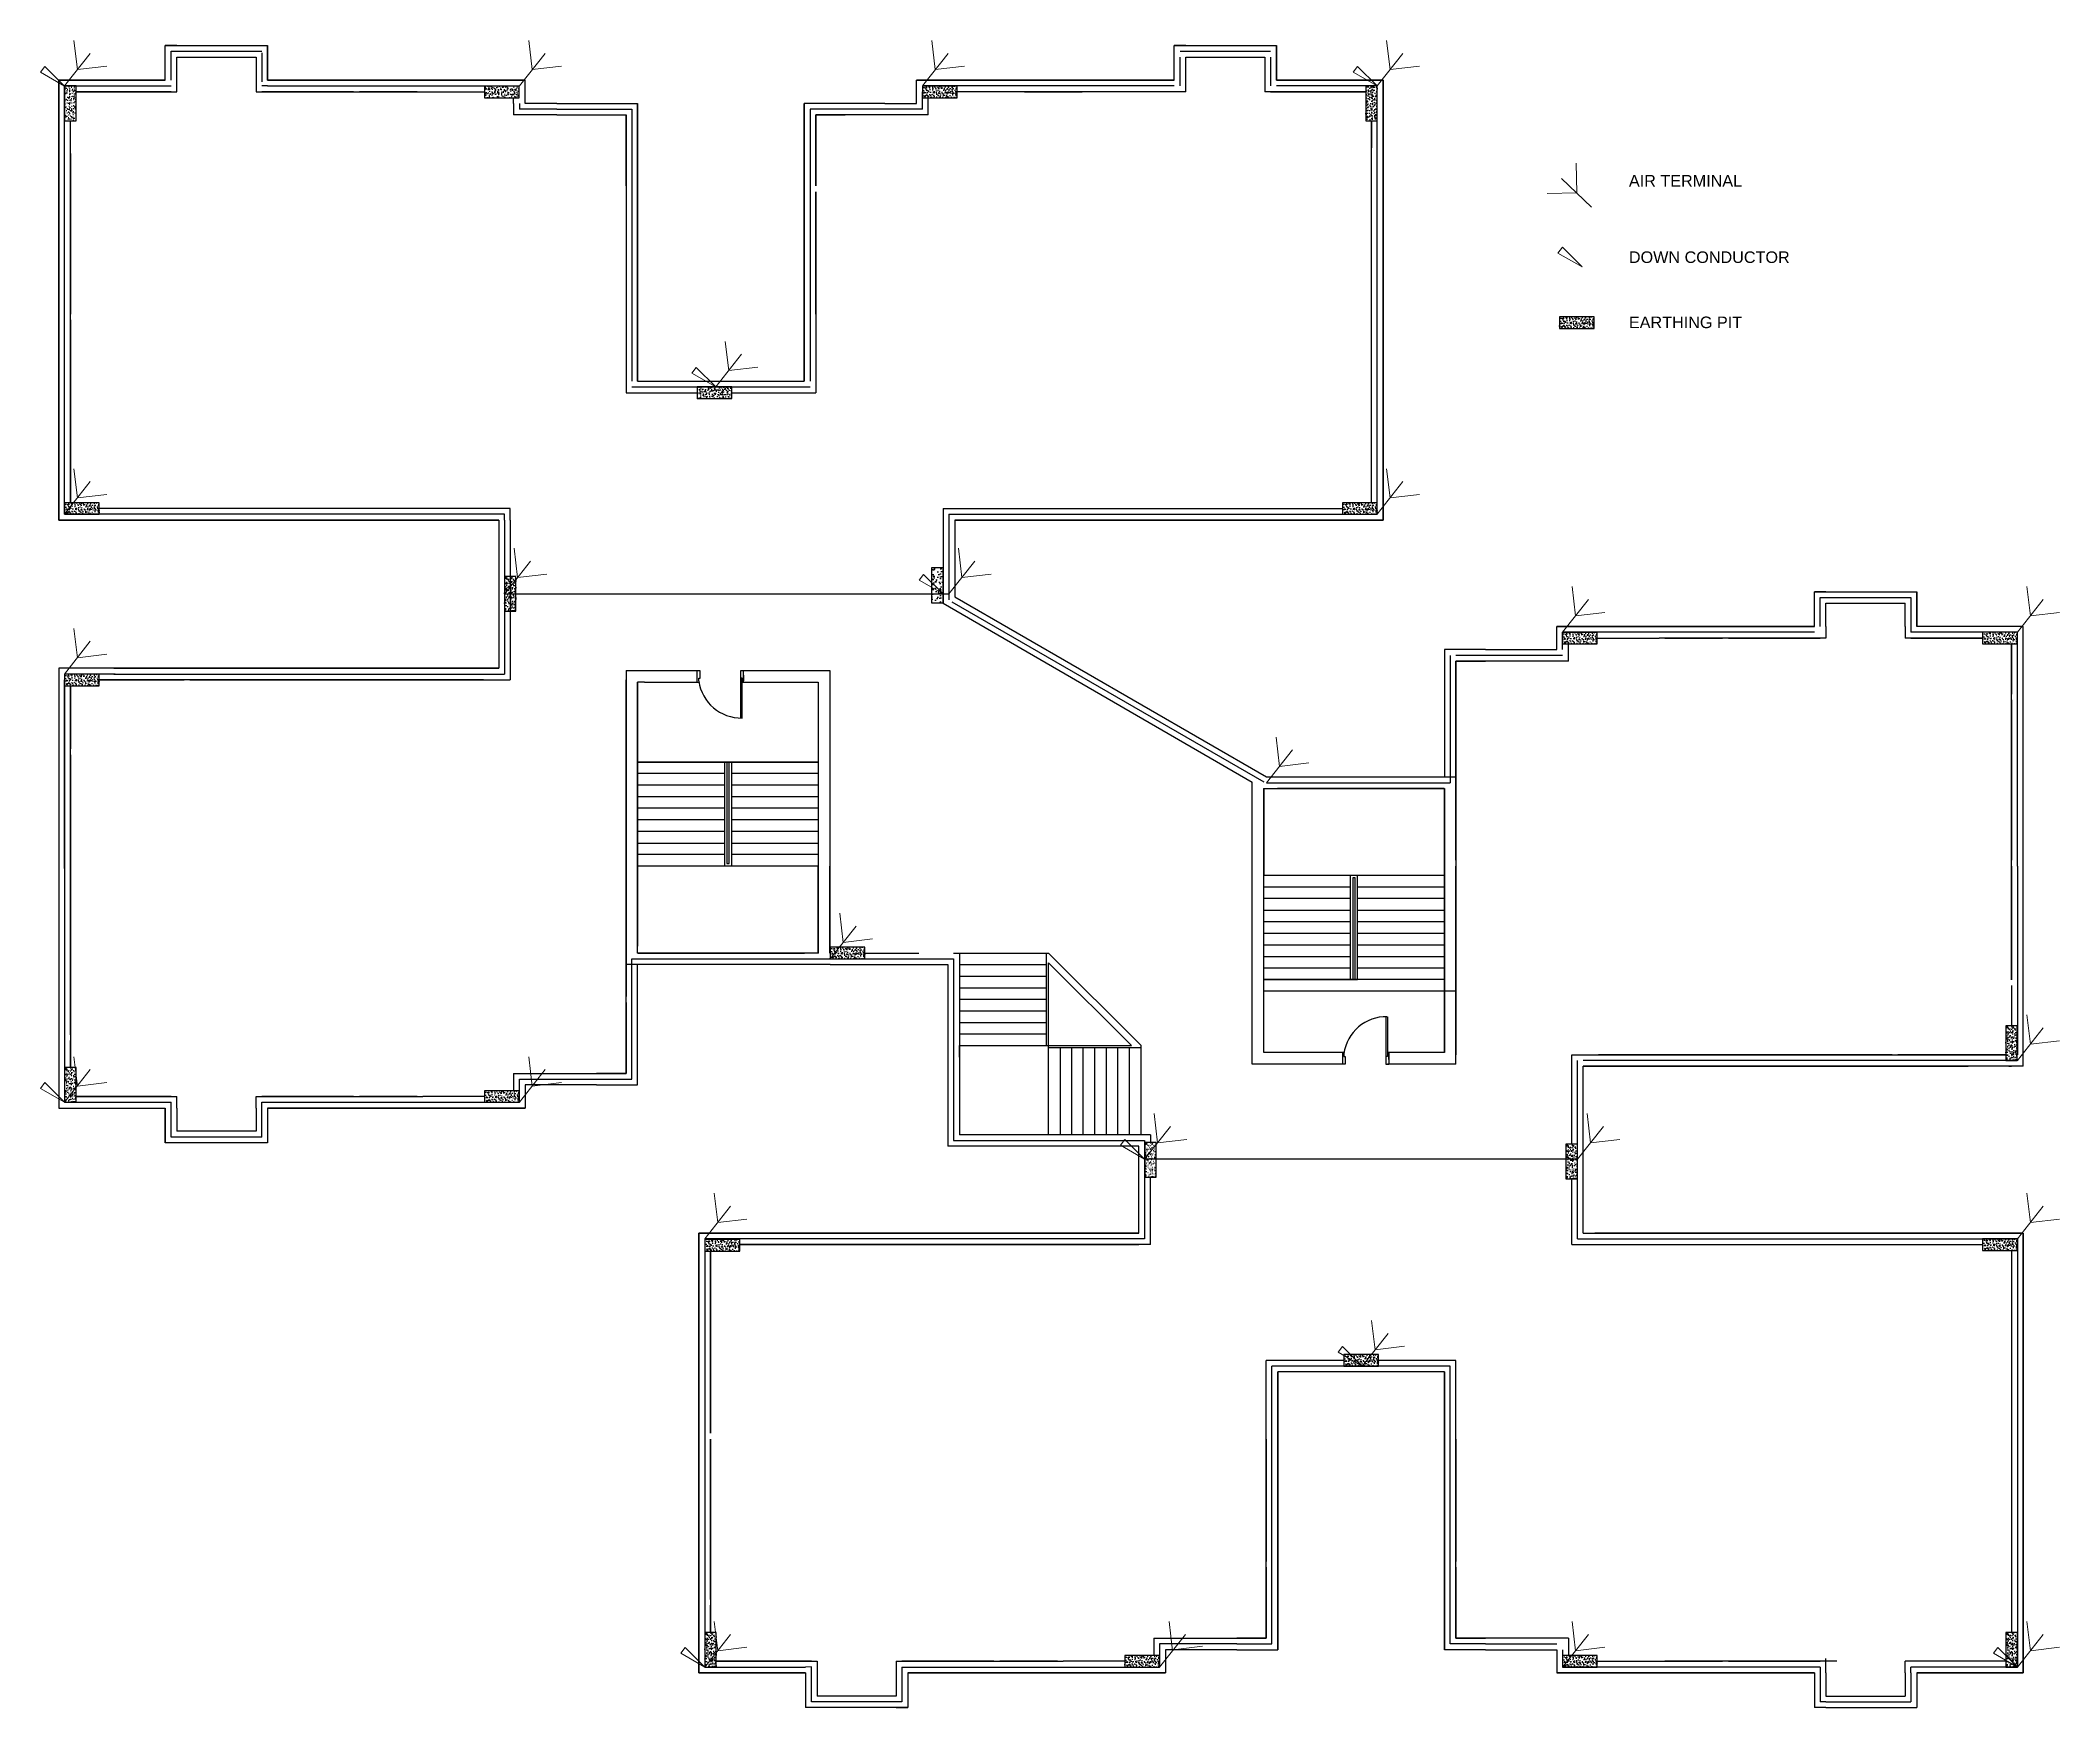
# Model space of a CAD drawing. Header units: millimetres. Extents: x 2799 to 7123, y 988 to 3140.
# Drawn here: x 2799 to 4543, y 988 to 2428 of the extents above; entities that cross this region are included whole.
import ezdxf

# ---------------------------------------------------------------- set-up
doc = ezdxf.new("R2010")
doc.units = ezdxf.units.MM
doc.header["$LTSCALE"] = 100
doc.linetypes.add('ACAD_ISO02W100', pattern=[15, 12, -3])
doc.layers.get('0').update_dxf_attribs({"color": 250})
for name, color, linetype in [('doors', 6, 'Continuous'), ('roof cond', 3, 'ACAD_ISO02W100'), ('windows', 40, 'Continuous')]:
    doc.layers.add(name, color=color, linetype=linetype)
doc.layers.add('LPS', color=1, linetype='Continuous', lineweight=0)
doc.styles.get("Standard").update_dxf_attribs({"font": 'arial.ttf'})
pattern_1 = [(320, (-2558.1447, 182.437), (-0.4781726, -5.46554), [0.5715, -6.2865]), (265, (-2558.145, 182.437), (5.7317054, 1.0573026), [0.4572, -5.0292175]), (10.45144, (-2558.1846, 181.9814), (5.2535326, -4.4082374), [0.4857003, -5.3427073]), (316.1842, (-2556.621, 182.437), (-1.26127, -8.132371), [0.85725, -9.42975]), (6.63556, (-2556.726, 181.759), (7.422784, -7.122124), [0.728551, -8.014068]), (261.18415, (-2556.621, 182.437), (7.422784, -7.122124), [0.685799, -7.543792]), (291, (-2557.0017, 181.675), (-3.067956, -4.5484317), [0.5715, -6.2865]), (236, (-2557.002, 181.675), (5.525639, -1.854061), [0.4572, -5.0292]), (341.451445, (-2557.2574, 181.296), (2.457683, -6.4024926), [0.4857003, -5.342698]), (307.5, (-2558.1447, 182.4368), (2.53665117, -0.0926581), [0, -4.96824, 0, -5.1054, 0, -5.04825]), (277.5, (-2558.1447, 182.4368), (3.0054172, -2.0045899), [0, -2.91084, 0, -4.85394, 0, -1.92405]), (237.5, (-2558.1447, 184.136), (-0.1718623, -4.06771786), [0, -1.905, 0, -5.9436, 0, -7.8867]), (227.5, (-2558.1447, 184.898), (0.7627947, -4.4438754), [0, -2.4765, 0, -3.94716, 0, -5.6007])]

msp = doc.modelspace()

# ---------------------------------------------------------------- texts
at = {"layer": 'doors', "char_height": 10, "attachment_point": 1}
for s, width, heights, insert in [('{\\C7;AIR TERMINAL}', 124.82, [0], (4171.1, 2312.1)), ('{\\C7;DOWN CONDUCTOR}', 151.284, [18.5], (4171.1, 2246.1)), ('{\\C7;EARTHING PIT}', 124.82, [0], (4171.1, 2189.8))]:
    msp.add_mtext_dynamic_manual_height_columns(s, width=width, gutter_width=12.5, heights=heights, dxfattribs=dict(at, insert=insert))

# ---------------------------------------------------------------- hatches: boundary and pattern name
h = msp.add_hatch()
h.set_pattern_fill('AR-CONC', color=256, scale=0.03)
h.set_pattern_definition([(50, (-2558.1447, 182.437), (5.46554, -0.4781726), [0.5715, -6.2865]), (355, (-2558.145, 182.437), (-1.0573026, 5.7317054), [0.4572, -5.0292175]), (100.45144, (-2557.6893, 182.397), (4.4082374, 5.2535326), [0.4857, -5.3427073]), (46.1842, (-2558.145, 183.961), (8.132371, -1.26127), [0.85725, -9.42975]), (96.63556, (-2557.467, 183.856), (7.122124, 7.422784), [0.728551, -8.014068]), (351.18415, (-2558.145, 183.961), (7.122124, 7.422784), [0.685799, -7.543792]), (21, (-2557.3827, 183.58), (4.5484317, -3.067956), [0.5715, -6.2865]), (326, (-2557.383, 183.58), (1.854061, 5.525639), [0.4572, -5.0292]), (71.45144, (-2557.0037, 183.324), (6.4024926, 2.457683), [0.4857, -5.342698]), (37.5, (-2558.1447, 182.4368), (0.0926581, 2.53665117), [0, -4.96824, 0, -5.1054, 0, -5.04825]), (7.5, (-2558.1447, 182.4368), (2.0045899, 3.0054172), [0, -2.91084, 0, -4.85394, 0, -1.92405]), (327.5, (-2559.844, 182.4368), (4.06771786, -0.1718623), [0, -1.905, 0, -5.9436, 0, -7.8867]), (317.5, (-2560.606, 182.437), (4.4438754, 0.7627947), [0, -2.4765, 0, -3.94716, 0, -5.6007])])
h.paths.add_polyline_path([(2829.7, 2389), (2819.7, 2389), (2819.7, 2359), (2829.7, 2359)])
h = msp.add_hatch()
h.set_pattern_fill('AR-CONC', color=256, scale=0.03, angle=-90)
h.set_pattern_definition(pattern_1)
h.paths.add_polyline_path([(3182.5, 2388.9), (3182.5, 2378.9), (3212.5, 2378.9), (3212.5, 2388.9)])
h = msp.add_hatch()
h.set_pattern_fill('AR-CONC', color=256, scale=0.03, angle=-90)
h.set_pattern_definition([(320, (-2167.5886, 237.576), (-0.4781726, -5.46554), [0.5715, -6.2865]), (265, (-2167.5886, 237.576), (5.7317054, 1.0573026), [0.4572, -5.0292175]), (10.45144, (-2167.6284, 237.1204), (5.2535326, -4.4082374), [0.4857003, -5.3427073]), (316.1842, (-2166.0646, 237.576), (-1.26127, -8.132371), [0.85725, -9.42975]), (6.63556, (-2166.17, 236.898), (7.422784, -7.122124), [0.728551, -8.014068]), (261.18415, (-2166.0646, 237.576), (7.422784, -7.122124), [0.685799, -7.543792]), (291, (-2166.4456, 236.814), (-3.067956, -4.5484317), [0.5715, -6.2865]), (236, (-2166.4456, 236.814), (5.525639, -1.854061), [0.4572, -5.0292]), (341.451445, (-2166.701, 236.435), (2.457683, -6.4024926), [0.4857003, -5.342698]), (307.5, (-2167.5886, 237.5759), (2.53665117, -0.0926581), [0, -4.96824, 0, -5.1054, 0, -5.04825]), (277.5, (-2167.5886, 237.5759), (3.0054172, -2.0045899), [0, -2.91084, 0, -4.85394, 0, -1.92405]), (237.5, (-2167.5886, 239.2751), (-0.1718623, -4.06771786), [0, -1.905, 0, -5.9436, 0, -7.8867]), (227.5, (-2167.5886, 240.037), (0.7627947, -4.4438754), [0, -2.4765, 0, -3.94716, 0, -5.6007])])
h.paths.add_polyline_path([(3560.7, 2388.9), (3560.7, 2378.9), (3590.7, 2378.9), (3590.7, 2388.9)])
h = msp.add_hatch()
h.set_pattern_fill('AR-CONC', color=256, scale=0.03)
h.set_pattern_definition([(50, (6094.9958, -3369.266), (5.46554, -0.4781726), [0.5715, -6.2865]), (355, (6094.996, -3369.266), (-1.0573026, 5.7317054), [0.4572, -5.0292175]), (100.45144, (6095.451, -3369.306), (4.4082374, 5.2535326), [0.4857003, -5.3427073]), (46.1842, (6094.996, -3367.742), (8.132371, -1.26127), [0.85725, -9.42975]), (96.63556, (6095.6735, -3367.847), (7.122124, 7.422784), [0.728551, -8.014068]), (351.18415, (6094.996, -3367.742), (7.122124, 7.422784), [0.685799, -7.543792]), (21, (6095.7578, -3368.123), (4.5484317, -3.067956), [0.5715, -6.2865]), (326, (6095.758, -3368.123), (1.854061, 5.525639), [0.4572, -5.0292]), (71.451445, (6096.137, -3368.3787), (6.4024926, 2.457683), [0.4857003, -5.342698]), (37.5, (6094.9958, -3369.266), (0.0926581, 2.53665117), [0, -4.96824, 0, -5.1054, 0, -5.04825]), (7.5, (6094.9958, -3369.266), (2.0045899, 3.0054172), [0, -2.91084, 0, -4.85394, 0, -1.92405]), (327.5, (6093.2965, -3369.266), (4.06771786, -0.1718623), [0, -1.905, 0, -5.9436, 0, -7.8867]), (317.5, (6092.5345, -3369.266), (4.4438754, 0.7627947), [0, -2.4765, 0, -3.94716, 0, -5.6007])])
h.paths.add_polyline_path([(3943.7, 2359), (3953.7, 2359), (3953.7, 2389), (3943.7, 2389)])
h = msp.add_hatch()
h.set_pattern_fill('AR-CONC', color=256, scale=0.03, angle=-90)
h.set_pattern_definition([(320, (-1617.281, 38.2956), (-0.4781726, -5.46554), [0.5715, -6.2865]), (265, (-1617.281, 38.2956), (5.7317054, 1.0573026), [0.4572, -5.0292175]), (10.45144, (-1617.321, 37.84), (5.2535326, -4.4082374), [0.4857003, -5.3427073]), (316.1842, (-1615.757, 38.2956), (-1.26127, -8.132371), [0.85725, -9.42975]), (6.63556, (-1615.862, 37.618), (7.422784, -7.122124), [0.728551, -8.014068]), (261.18415, (-1615.757, 38.2956), (7.422784, -7.122124), [0.685799, -7.543792]), (291, (-1616.138, 37.5336), (-3.067956, -4.5484317), [0.5715, -6.2865]), (236, (-1616.138, 37.5336), (5.525639, -1.854061), [0.4572, -5.0292]), (341.451445, (-1616.3936, 37.1545), (2.457683, -6.4024926), [0.4857003, -5.342698]), (307.5, (-1617.281, 38.2956), (2.53665117, -0.0926581), [0, -4.96824, 0, -5.1054, 0, -5.04825]), (277.5, (-1617.281, 38.2956), (3.0054172, -2.0045899), [0, -2.91084, 0, -4.85394, 0, -1.92405]), (237.5, (-1617.281, 39.9948), (-0.1718623, -4.06771786), [0, -1.905, 0, -5.9436, 0, -7.8867]), (227.5, (-1617.281, 40.757), (0.7627947, -4.4438754), [0, -2.4765, 0, -3.94716, 0, -5.6007])])
h.paths.add_polyline_path([(4111, 2189.6), (4111, 2179.6), (4141, 2179.6), (4141, 2189.6)])
h = msp.add_hatch()
h.set_pattern_fill('AR-CONC', color=256, scale=0.03, angle=-90)
h.set_pattern_definition(pattern_1)
h.paths.add_polyline_path([(3366.1, 2129), (3366.1, 2119), (3396.1, 2119), (3396.1, 2129)])
h = msp.add_hatch()
h.set_pattern_fill('AR-CONC', color=256, scale=0.03, angle=-90)
h.set_pattern_definition([(320, (-2908.59, -122.3456), (-0.4781726, -5.46554), [0.5715, -6.2865]), (265, (-2908.59, -122.3456), (5.7317054, 1.0573026), [0.4572, -5.0292175]), (10.45144, (-2908.6297, -122.801), (5.2535326, -4.4082374), [0.4857003, -5.3427073]), (316.1842, (-2907.066, -122.3456), (-1.26127, -8.132371), [0.85725, -9.42975]), (6.63556, (-2907.171, -123.023), (7.422784, -7.122124), [0.728551, -8.014068]), (261.18415, (-2907.066, -122.3456), (7.422784, -7.122124), [0.685799, -7.543792]), (291, (-2907.447, -123.1076), (-3.067956, -4.5484317), [0.5715, -6.2865]), (236, (-2907.447, -123.1076), (5.525639, -1.854061), [0.4572, -5.0292]), (341.451445, (-2907.7025, -123.4866), (2.457683, -6.4024926), [0.4857003, -5.342698]), (307.5, (-2908.5898, -122.3456), (2.53665117, -0.0926581), [0, -4.96824, 0, -5.1054, 0, -5.04825]), (277.5, (-2908.5898, -122.3456), (3.0054172, -2.0045899), [0, -2.91084, 0, -4.85394, 0, -1.92405]), (237.5, (-2908.5898, -120.6463), (-0.1718623, -4.06771786), [0, -1.905, 0, -5.9436, 0, -7.8867]), (227.5, (-2908.59, -119.8843), (0.7627947, -4.4438754), [0, -2.4765, 0, -3.94716, 0, -5.6007])])
h.paths.add_polyline_path([(2819.7, 2029), (2819.7, 2019), (2849.7, 2019), (2849.7, 2029)])
h = msp.add_hatch()
h.set_pattern_fill('AR-CONC', color=256, scale=0.03, angle=-90)
h.set_pattern_definition([(320, (-1804.59, -122.3456), (-0.4781726, -5.46554), [0.5715, -6.2865]), (265, (-1804.59, -122.3456), (5.7317054, 1.0573026), [0.4572, -5.0292175]), (10.45144, (-1804.6297, -122.801), (5.2535326, -4.4082374), [0.4857003, -5.3427073]), (316.1842, (-1803.066, -122.3456), (-1.26127, -8.132371), [0.85725, -9.42975]), (6.63556, (-1803.171, -123.023), (7.422784, -7.122124), [0.728551, -8.014068]), (261.18415, (-1803.066, -122.3456), (7.422784, -7.122124), [0.685799, -7.543792]), (291, (-1803.447, -123.1076), (-3.067956, -4.5484317), [0.5715, -6.2865]), (236, (-1803.447, -123.1076), (5.525639, -1.854061), [0.4572, -5.0292]), (341.451445, (-1803.7025, -123.4866), (2.457683, -6.4024926), [0.4857003, -5.342698]), (307.5, (-1804.5898, -122.3456), (2.53665117, -0.0926581), [0, -4.96824, 0, -5.1054, 0, -5.04825]), (277.5, (-1804.5898, -122.3456), (3.0054172, -2.0045899), [0, -2.91084, 0, -4.85394, 0, -1.92405]), (237.5, (-1804.5898, -120.6463), (-0.1718623, -4.06771786), [0, -1.905, 0, -5.9436, 0, -7.8867]), (227.5, (-1804.59, -119.8843), (0.7627947, -4.4438754), [0, -2.4765, 0, -3.94716, 0, -5.6007])])
h.paths.add_polyline_path([(3923.7, 2029), (3923.7, 2019), (3953.7, 2019), (3953.7, 2029)])
h = msp.add_hatch()
h.set_pattern_fill('AR-CONC', color=256, scale=0.05)
h.paths.add_polyline_path([(3578.7, 1972.6), (3568.7, 1972.6), (3568.7, 1942.6), (3578.7, 1942.6)])
h = msp.add_hatch()
h.set_pattern_fill('AR-CONC', color=256, scale=0.03)
h.set_pattern_definition([(50, (-2129.9197, -242.106), (5.46554, -0.4781726), [0.5715, -6.2865]), (355, (-2129.9197, -242.106), (-1.0573026, 5.7317054), [0.4572, -5.0292175]), (100.45144, (-2129.464, -242.1457), (4.4082374, 5.2535326), [0.4857, -5.3427073]), (46.1842, (-2129.92, -240.582), (8.132371, -1.26127), [0.85725, -9.42975]), (96.63556, (-2129.242, -240.687), (7.122124, 7.422784), [0.728551, -8.014068]), (351.18415, (-2129.92, -240.582), (7.122124, 7.422784), [0.685799, -7.543792]), (21, (-2129.1577, -240.963), (4.5484317, -3.067956), [0.5715, -6.2865]), (326, (-2129.1577, -240.963), (1.854061, 5.525639), [0.4572, -5.0292]), (71.45144, (-2128.7786, -241.2185), (6.4024926, 2.457683), [0.4857, -5.342698]), (37.5, (-2129.9197, -242.1058), (0.0926581, 2.53665117), [0, -4.96824, 0, -5.1054, 0, -5.04825]), (7.5, (-2129.9197, -242.1058), (2.0045899, 3.0054172), [0, -2.91084, 0, -4.85394, 0, -1.92405]), (327.5, (-2131.619, -242.1058), (4.06771786, -0.1718623), [0, -1.905, 0, -5.9436, 0, -7.8867]), (317.5, (-2132.381, -242.1058), (4.4438754, 0.7627947), [0, -2.4765, 0, -3.94716, 0, -5.6007])])
h.paths.add_polyline_path([(3209.6, 1965.3), (3199.6, 1965.3), (3199.6, 1935.3), (3209.6, 1935.3)])
h = msp.add_hatch()
h.set_pattern_fill('AR-CONC', color=256, scale=0.03, angle=-90)
h.set_pattern_definition([(320, (-1614.495, -234.3274), (-0.4781726, -5.46554), [0.5715, -6.2865]), (265, (-1614.495, -234.3274), (5.7317054, 1.0573026), [0.4572, -5.0292175]), (10.45144, (-1614.535, -234.783), (5.2535326, -4.4082374), [0.4857003, -5.3427073]), (316.1842, (-1612.971, -234.3274), (-1.26127, -8.132371), [0.85725, -9.42975]), (6.63556, (-1613.076, -235.005), (7.422784, -7.122124), [0.728551, -8.014068]), (261.18415, (-1612.971, -234.327), (7.422784, -7.122124), [0.685799, -7.543792]), (291, (-1613.352, -235.0894), (-3.067956, -4.5484317), [0.5715, -6.2865]), (236, (-1613.352, -235.0894), (5.525639, -1.854061), [0.4572, -5.0292]), (341.451445, (-1613.608, -235.4684), (2.457683, -6.4024926), [0.4857003, -5.342698]), (307.5, (-1614.4952, -234.3274), (2.53665117, -0.0926581), [0, -4.96824, 0, -5.1054, 0, -5.04825]), (277.5, (-1614.4952, -234.3274), (3.0054172, -2.0045899), [0, -2.91084, 0, -4.85394, 0, -1.92405]), (237.5, (-1614.4952, -232.628), (-0.1718623, -4.06771786), [0, -1.905, 0, -5.9436, 0, -7.8867]), (227.5, (-1614.4952, -231.866), (0.7627947, -4.4438754), [0, -2.4765, 0, -3.94716, 0, -5.6007])])
h.paths.add_polyline_path([(4113.7, 1917), (4113.7, 1907), (4143.7, 1907), (4143.7, 1917)])
h = msp.add_hatch()
h.set_pattern_fill('AR-CONC', color=256, scale=0.03, angle=-90)
h.set_pattern_definition([(320, (-1251.4965, -234.2663), (-0.4781726, -5.46554), [0.5715, -6.2865]), (265, (-1251.4965, -234.266), (5.7317054, 1.0573026), [0.4572, -5.0292175]), (10.45144, (-1251.5363, -234.7217), (5.2535326, -4.4082374), [0.4857003, -5.3427073]), (316.1842, (-1249.9725, -234.266), (-1.26127, -8.132371), [0.85725, -9.42975]), (6.63556, (-1250.0776, -234.944), (7.422784, -7.122124), [0.728551, -8.014068]), (261.18415, (-1249.9725, -234.266), (7.422784, -7.122124), [0.685799, -7.543792]), (291, (-1250.3535, -235.0283), (-3.067956, -4.5484317), [0.5715, -6.2865]), (236, (-1250.3535, -235.028), (5.525639, -1.854061), [0.4572, -5.0292]), (341.451445, (-1250.609, -235.4073), (2.457683, -6.4024926), [0.4857003, -5.342698]), (307.5, (-1251.4965, -234.2663), (2.53665117, -0.0926581), [0, -4.96824, 0, -5.1054, 0, -5.04825]), (277.5, (-1251.4965, -234.2663), (3.0054172, -2.0045899), [0, -2.91084, 0, -4.85394, 0, -1.92405]), (237.5, (-1251.4965, -232.567), (-0.1718623, -4.06771786), [0, -1.905, 0, -5.9436, 0, -7.8867]), (227.5, (-1251.4965, -231.805), (0.7627947, -4.4438754), [0, -2.4765, 0, -3.94716, 0, -5.6007])])
h.paths.add_polyline_path([(4476.7, 1917.1), (4476.7, 1907.1), (4506.7, 1907.1), (4506.7, 1917.1)])
h = msp.add_hatch()
h.set_pattern_fill('AR-CONC', color=256, scale=0.03, angle=-90)
h.set_pattern_definition([(320, (-2908.681, -270.4066), (-0.4781726, -5.46554), [0.5715, -6.2865]), (265, (-2908.681, -270.4066), (5.7317054, 1.0573026), [0.4572, -5.0292175]), (10.45144, (-2908.7206, -270.862), (5.2535326, -4.4082374), [0.4857003, -5.3427073]), (316.1842, (-2907.157, -270.4066), (-1.26127, -8.132371), [0.85725, -9.42975]), (6.63556, (-2907.262, -271.084), (7.422784, -7.122124), [0.728551, -8.014068]), (261.18415, (-2907.157, -270.407), (7.422784, -7.122124), [0.685799, -7.543792]), (291, (-2907.538, -271.1686), (-3.067956, -4.5484317), [0.5715, -6.2865]), (236, (-2907.538, -271.1686), (5.525639, -1.854061), [0.4572, -5.0292]), (341.451445, (-2907.7935, -271.5477), (2.457683, -6.4024926), [0.4857003, -5.342698]), (307.5, (-2908.6808, -270.4066), (2.53665117, -0.0926581), [0, -4.96824, 0, -5.1054, 0, -5.04825]), (277.5, (-2908.6808, -270.4066), (3.0054172, -2.0045899), [0, -2.91084, 0, -4.85394, 0, -1.92405]), (237.5, (-2908.6808, -268.7074), (-0.1718623, -4.06771786), [0, -1.905, 0, -5.9436, 0, -7.8867]), (227.5, (-2908.6808, -267.9454), (0.7627947, -4.4438754), [0, -2.4765, 0, -3.94716, 0, -5.6007])])
h.paths.add_polyline_path([(2819.6, 1880.9), (2819.6, 1870.9), (2849.6, 1870.9), (2849.6, 1880.9)])
h = msp.add_hatch()
h.set_pattern_fill('AR-CONC', color=256, scale=0.03, angle=-90)
h.set_pattern_definition([(320, (-2247.0974, -506.2845), (-0.4781726, -5.46554), [0.5715, -6.2865]), (265, (-2247.0974, -506.2845), (5.7317054, 1.0573026), [0.4572, -5.0292175]), (10.45144, (-2247.137, -506.74), (5.2535326, -4.4082374), [0.4857003, -5.3427073]), (316.1842, (-2245.5734, -506.2845), (-1.26127, -8.132371), [0.85725, -9.42975]), (6.63556, (-2245.6785, -506.962), (7.422784, -7.122124), [0.728551, -8.014068]), (261.18415, (-2245.573, -506.2845), (7.422784, -7.122124), [0.685799, -7.543792]), (291, (-2245.9544, -507.0465), (-3.067956, -4.5484317), [0.5715, -6.2865]), (236, (-2245.9544, -507.0465), (5.525639, -1.854061), [0.4572, -5.0292]), (341.451445, (-2246.21, -507.4255), (2.457683, -6.4024926), [0.4857003, -5.342698]), (307.5, (-2247.0974, -506.2845), (2.53665117, -0.0926581), [0, -4.96824, 0, -5.1054, 0, -5.04825]), (277.5, (-2247.0974, -506.2845), (3.0054172, -2.0045899), [0, -2.91084, 0, -4.85394, 0, -1.92405]), (237.5, (-2247.0974, -504.5852), (-0.1718623, -4.06771786), [0, -1.905, 0, -5.9436, 0, -7.8867]), (227.5, (-2247.0974, -503.8232), (0.7627947, -4.4438754), [0, -2.4765, 0, -3.94716, 0, -5.6007])])
h.paths.add_polyline_path([(3481.1, 1645.1), (3481.1, 1635.1), (3511.1, 1635.1), (3511.1, 1645.1)])
h = msp.add_hatch()
h.set_pattern_fill('AR-CONC', color=256, scale=0.03)
h.set_pattern_definition([(50, (-832.9592, -630.346), (5.46554, -0.4781726), [0.5715, -6.2865]), (355, (-832.959, -630.346), (-1.0573026, 5.7317054), [0.4572, -5.0292175]), (100.45144, (-832.504, -630.386), (4.4082374, 5.2535326), [0.4857, -5.3427073]), (46.1842, (-832.959, -628.822), (8.132371, -1.26127), [0.85725, -9.42975]), (96.63556, (-832.2815, -628.927), (7.122124, 7.422784), [0.728551, -8.014068]), (351.18415, (-832.959, -628.822), (7.122124, 7.422784), [0.685799, -7.543792]), (21, (-832.1972, -629.203), (4.5484317, -3.067956), [0.5715, -6.2865]), (326, (-832.197, -629.203), (1.854061, 5.525639), [0.4572, -5.0292]), (71.45144, (-831.818, -629.459), (6.4024926, 2.457683), [0.4857, -5.342698]), (37.5, (-832.9592, -630.3462), (0.0926581, 2.53665117), [0, -4.96824, 0, -5.1054, 0, -5.04825]), (7.5, (-832.9592, -630.3462), (2.0045899, 3.0054172), [0, -2.91084, 0, -4.85394, 0, -1.92405]), (327.5, (-834.6585, -630.3462), (4.06771786, -0.1718623), [0, -1.905, 0, -5.9436, 0, -7.8867]), (317.5, (-835.4205, -630.3462), (4.4438754, 0.7627947), [0, -2.4765, 0, -3.94716, 0, -5.6007])])
h.paths.add_polyline_path([(4496.6, 1547.1), (4506.6, 1547.1), (4506.6, 1577.1), (4496.6, 1577.1)])
h = msp.add_hatch()
h.set_pattern_fill('AR-CONC', color=256, scale=0.03)
h.set_pattern_definition([(50, (-2509.9006, -666.4255), (5.46554, -0.4781726), [0.5715, -6.2865]), (355, (-2509.9006, -666.4255), (-1.0573026, 5.7317054), [0.4572, -5.0292175]), (100.45144, (-2509.445, -666.4653), (4.4082374, 5.2535326), [0.4857, -5.3427073]), (46.1842, (-2509.9006, -664.9015), (8.132371, -1.26127), [0.85725, -9.42975]), (96.63556, (-2509.223, -665.0066), (7.122124, 7.422784), [0.728551, -8.014068]), (351.18415, (-2509.9006, -664.9015), (7.122124, 7.422784), [0.685799, -7.543792]), (21, (-2509.1386, -665.2825), (4.5484317, -3.067956), [0.5715, -6.2865]), (326, (-2509.1386, -665.2825), (1.854061, 5.525639), [0.4572, -5.0292]), (71.45144, (-2508.7595, -665.538), (6.4024926, 2.457683), [0.4857, -5.342698]), (37.5, (-2509.9006, -666.4255), (0.0926581, 2.53665117), [0, -4.96824, 0, -5.1054, 0, -5.04825]), (7.5, (-2509.9006, -666.4255), (2.0045899, 3.0054172), [0, -2.91084, 0, -4.85394, 0, -1.92405]), (327.5, (-2511.5998, -666.4255), (4.06771786, -0.1718623), [0, -1.905, 0, -5.9436, 0, -7.8867]), (317.5, (-2512.362, -666.4255), (4.4438754, 0.7627947), [0, -2.4765, 0, -3.94716, 0, -5.6007])])
h.paths.add_polyline_path([(2829.7, 1541), (2819.7, 1541), (2819.7, 1511), (2829.7, 1511)])
h = msp.add_hatch()
h.set_pattern_fill('AR-CONC', color=256, scale=0.03, angle=-90)
h.set_pattern_definition([(320, (-2545.773, -630.389), (-0.4781726, -5.46554), [0.5715, -6.2865]), (265, (-2545.773, -630.389), (5.7317054, 1.0573026), [0.4572, -5.0292175]), (10.45144, (-2545.813, -630.8446), (5.2535326, -4.4082374), [0.4857003, -5.3427073]), (316.1842, (-2544.249, -630.389), (-1.26127, -8.132371), [0.85725, -9.42975]), (6.63556, (-2544.354, -631.067), (7.422784, -7.122124), [0.728551, -8.014068]), (261.18415, (-2544.249, -630.389), (7.422784, -7.122124), [0.685799, -7.543792]), (291, (-2544.63, -631.151), (-3.067956, -4.5484317), [0.5715, -6.2865]), (236, (-2544.63, -631.151), (5.525639, -1.854061), [0.4572, -5.0292]), (341.451445, (-2544.8857, -631.53), (2.457683, -6.4024926), [0.4857003, -5.342698]), (307.5, (-2545.773, -630.3891), (2.53665117, -0.0926581), [0, -4.96824, 0, -5.1054, 0, -5.04825]), (277.5, (-2545.773, -630.3891), (3.0054172, -2.0045899), [0, -2.91084, 0, -4.85394, 0, -1.92405]), (237.5, (-2545.773, -628.6899), (-0.1718623, -4.06771786), [0, -1.905, 0, -5.9436, 0, -7.8867]), (227.5, (-2545.773, -627.928), (0.7627947, -4.4438754), [0, -2.4765, 0, -3.94716, 0, -5.6007])])
h.paths.add_polyline_path([(3182.5, 1521), (3182.5, 1511), (3212.5, 1511), (3212.5, 1521)])
h = msp.add_hatch()
h.set_pattern_fill('AR-CONC', color=256, scale=0.03)
h.set_pattern_definition([(50, (-1576.768, -731.065), (5.46554, -0.4781726), [0.5715, -6.2865]), (355, (-1576.768, -731.065), (-1.0573026, 5.7317054), [0.4572, -5.0292175]), (100.45144, (-1576.3125, -731.105), (4.4082374, 5.2535326), [0.4857, -5.3427073]), (46.1842, (-1576.768, -729.541), (8.132371, -1.26127), [0.85725, -9.42975]), (96.63556, (-1576.09, -729.646), (7.122124, 7.422784), [0.728551, -8.014068]), (351.18415, (-1576.768, -729.541), (7.122124, 7.422784), [0.685799, -7.543792]), (21, (-1576.006, -729.922), (4.5484317, -3.067956), [0.5715, -6.2865]), (326, (-1576.006, -729.922), (1.854061, 5.525639), [0.4572, -5.0292]), (71.45144, (-1575.627, -730.1777), (6.4024926, 2.457683), [0.4857, -5.342698]), (37.5, (-1576.768, -731.065), (0.0926581, 2.53665117), [0, -4.96824, 0, -5.1054, 0, -5.04825]), (7.5, (-1576.768, -731.065), (2.0045899, 3.0054172), [0, -2.91084, 0, -4.85394, 0, -1.92405]), (327.5, (-1578.4673, -731.065), (4.06771786, -0.1718623), [0, -1.905, 0, -5.9436, 0, -7.8867]), (317.5, (-1579.2293, -731.065), (4.4438754, 0.7627947), [0, -2.4765, 0, -3.94716, 0, -5.6007])])
h.paths.add_polyline_path([(3762.8, 1476.4), (3752.8, 1476.4), (3752.8, 1446.4), (3762.8, 1446.4)])
h = msp.add_hatch()
h.set_pattern_fill('AR-CONC', color=256, scale=0.03)
h.set_pattern_definition([(50, (-1212.856, -732.6278), (5.46554, -0.4781726), [0.5715, -6.2865]), (355, (-1212.856, -732.628), (-1.0573026, 5.7317054), [0.4572, -5.0292175]), (100.45144, (-1212.4005, -732.6676), (4.4082374, 5.2535326), [0.4857, -5.3427073]), (46.1842, (-1212.856, -731.104), (8.132371, -1.26127), [0.85725, -9.42975]), (96.63556, (-1212.178, -731.209), (7.122124, 7.422784), [0.728551, -8.014068]), (351.18415, (-1212.856, -731.104), (7.122124, 7.422784), [0.685799, -7.543792]), (21, (-1212.094, -731.4848), (4.5484317, -3.067956), [0.5715, -6.2865]), (326, (-1212.094, -731.485), (1.854061, 5.525639), [0.4572, -5.0292]), (71.45144, (-1211.715, -731.7404), (6.4024926, 2.457683), [0.4857, -5.342698]), (37.5, (-1212.856, -732.6278), (0.0926581, 2.53665117), [0, -4.96824, 0, -5.1054, 0, -5.04825]), (7.5, (-1212.856, -732.6278), (2.0045899, 3.0054172), [0, -2.91084, 0, -4.85394, 0, -1.92405]), (327.5, (-1214.5552, -732.6278), (4.06771786, -0.1718623), [0, -1.905, 0, -5.9436, 0, -7.8867]), (317.5, (-1215.3172, -732.6278), (4.4438754, 0.7627947), [0, -2.4765, 0, -3.94716, 0, -5.6007])])
h.paths.add_polyline_path([(4126.7, 1474.8), (4116.7, 1474.8), (4116.7, 1444.8), (4126.7, 1444.8)])
h = msp.add_hatch()
h.set_pattern_fill('AR-CONC', color=256, scale=0.03, angle=-90)
h.set_pattern_definition([(320, (-2355.303, -758.9805), (-0.4781726, -5.46554), [0.5715, -6.2865]), (265, (-2355.303, -758.9805), (5.7317054, 1.0573026), [0.4572, -5.0292175]), (10.45144, (-2355.3426, -759.436), (5.2535326, -4.4082374), [0.4857003, -5.3427073]), (316.1842, (-2353.779, -758.9805), (-1.26127, -8.132371), [0.85725, -9.42975]), (6.63556, (-2353.884, -759.658), (7.422784, -7.122124), [0.728551, -8.014068]), (261.18415, (-2353.779, -758.9805), (7.422784, -7.122124), [0.685799, -7.543792]), (291, (-2354.16, -759.7425), (-3.067956, -4.5484317), [0.5715, -6.2865]), (236, (-2354.16, -759.7425), (5.525639, -1.854061), [0.4572, -5.0292]), (341.451445, (-2354.4155, -760.1215), (2.457683, -6.4024926), [0.4857003, -5.342698]), (307.5, (-2355.3028, -758.9805), (2.53665117, -0.0926581), [0, -4.96824, 0, -5.1054, 0, -5.04825]), (277.5, (-2355.3028, -758.9805), (3.0054172, -2.0045899), [0, -2.91084, 0, -4.85394, 0, -1.92405]), (237.5, (-2355.3028, -757.2812), (-0.1718623, -4.06771786), [0, -1.905, 0, -5.9436, 0, -7.8867]), (227.5, (-2355.3028, -756.5192), (0.7627947, -4.4438754), [0, -2.4765, 0, -3.94716, 0, -5.6007])])
h.paths.add_polyline_path([(3372.9, 1392.4), (3372.9, 1382.4), (3402.9, 1382.4), (3402.9, 1392.4)])
h = msp.add_hatch()
h.set_pattern_fill('AR-CONC', color=256, scale=0.03, angle=-90)
h.set_pattern_definition([(320, (-1251.4965, -758.2488), (-0.4781726, -5.46554), [0.5715, -6.2865]), (265, (-1251.4965, -758.249), (5.7317054, 1.0573026), [0.4572, -5.0292175]), (10.45144, (-1251.5363, -758.704), (5.2535326, -4.4082374), [0.4857003, -5.3427073]), (316.1842, (-1249.9725, -758.249), (-1.26127, -8.132371), [0.85725, -9.42975]), (6.63556, (-1250.0776, -758.9265), (7.422784, -7.122124), [0.728551, -8.014068]), (261.18415, (-1249.9725, -758.249), (7.422784, -7.122124), [0.685799, -7.543792]), (291, (-1250.3535, -759.0108), (-3.067956, -4.5484317), [0.5715, -6.2865]), (236, (-1250.3535, -759.011), (5.525639, -1.854061), [0.4572, -5.0292]), (341.451445, (-1250.609, -759.39), (2.457683, -6.4024926), [0.4857003, -5.342698]), (307.5, (-1251.4965, -758.2488), (2.53665117, -0.0926581), [0, -4.96824, 0, -5.1054, 0, -5.04825]), (277.5, (-1251.4965, -758.2488), (3.0054172, -2.0045899), [0, -2.91084, 0, -4.85394, 0, -1.92405]), (237.5, (-1251.4965, -756.5495), (-0.1718623, -4.06771786), [0, -1.905, 0, -5.9436, 0, -7.8867]), (227.5, (-1251.4965, -755.7875), (0.7627947, -4.4438754), [0, -2.4765, 0, -3.94716, 0, -5.6007])])
h.paths.add_polyline_path([(4476.7, 1393.1), (4476.7, 1383.1), (4506.7, 1383.1), (4506.7, 1393.1)])
h = msp.add_hatch()
h.set_pattern_fill('AR-CONC', color=256, scale=0.03, angle=-90)
h.set_pattern_definition([(320, (-1803.446, -858.194), (-0.4781726, -5.46554), [0.5715, -6.2865]), (265, (-1803.446, -858.194), (5.7317054, 1.0573026), [0.4572, -5.0292175]), (10.45144, (-1803.486, -858.6496), (5.2535326, -4.4082374), [0.4857003, -5.3427073]), (316.1842, (-1801.922, -858.194), (-1.26127, -8.132371), [0.85725, -9.42975]), (6.63556, (-1802.027, -858.872), (7.422784, -7.122124), [0.728551, -8.014068]), (261.18415, (-1801.922, -858.194), (7.422784, -7.122124), [0.685799, -7.543792]), (291, (-1802.303, -858.956), (-3.067956, -4.5484317), [0.5715, -6.2865]), (236, (-1802.303, -858.956), (5.525639, -1.854061), [0.4572, -5.0292]), (341.451445, (-1802.559, -859.335), (2.457683, -6.4024926), [0.4857003, -5.342698]), (307.5, (-1803.4461, -858.1941), (2.53665117, -0.0926581), [0, -4.96824, 0, -5.1054, 0, -5.04825]), (277.5, (-1803.4461, -858.194), (3.0054172, -2.0045899), [0, -2.91084, 0, -4.85394, 0, -1.92405]), (237.5, (-1803.4461, -856.4948), (-0.1718623, -4.06771786), [0, -1.905, 0, -5.9436, 0, -7.8867]), (227.5, (-1803.446, -855.733), (0.7627947, -4.4438754), [0, -2.4765, 0, -3.94716, 0, -5.6007])])
h.paths.add_polyline_path([(3924.8, 1293.1), (3924.8, 1283.1), (3954.8, 1283.1), (3954.8, 1293.1)])
h = msp.add_hatch()
h.set_pattern_fill('AR-CONC', color=256, scale=0.03)
h.set_pattern_definition([(50, (-1956.807, -1154.3287), (5.46554, -0.4781726), [0.5715, -6.2865]), (355, (-1956.807, -1154.3287), (-1.0573026, 5.7317054), [0.4572, -5.0292175]), (100.45144, (-1956.352, -1154.3685), (4.4082374, 5.2535326), [0.4857, -5.3427073]), (46.1842, (-1956.807, -1152.805), (8.132371, -1.26127), [0.85725, -9.42975]), (96.63556, (-1956.1295, -1152.91), (7.122124, 7.422784), [0.728551, -8.014068]), (351.18415, (-1956.807, -1152.805), (7.122124, 7.422784), [0.685799, -7.543792]), (21, (-1956.045, -1153.1857), (4.5484317, -3.067956), [0.5715, -6.2865]), (326, (-1956.045, -1153.1857), (1.854061, 5.525639), [0.4572, -5.0292]), (71.45144, (-1955.666, -1153.4414), (6.4024926, 2.457683), [0.4857, -5.342698]), (37.5, (-1956.8072, -1154.3287), (0.0926581, 2.53665117), [0, -4.96824, 0, -5.1054, 0, -5.04825]), (7.5, (-1956.8072, -1154.3287), (2.0045899, 3.0054172), [0, -2.91084, 0, -4.85394, 0, -1.92405]), (327.5, (-1958.5065, -1154.3287), (4.06771786, -0.1718623), [0, -1.905, 0, -5.9436, 0, -7.8867]), (317.5, (-1959.2685, -1154.3287), (4.4438754, 0.7627947), [0, -2.4765, 0, -3.94716, 0, -5.6007])])
h.paths.add_polyline_path([(3372.7, 1023.1), (3382.7, 1023.1), (3382.7, 1053.1), (3372.7, 1053.1)])
h = msp.add_hatch()
h.set_pattern_fill('AR-CONC', color=256, scale=0.03)
h.set_pattern_definition([(50, (-832.807, -1154.3287), (5.46554, -0.4781726), [0.5715, -6.2865]), (355, (-832.807, -1154.3287), (-1.0573026, 5.7317054), [0.4572, -5.0292175]), (100.45144, (-832.352, -1154.3685), (4.4082374, 5.2535326), [0.4857, -5.3427073]), (46.1842, (-832.807, -1152.805), (8.132371, -1.26127), [0.85725, -9.42975]), (96.63556, (-832.1295, -1152.91), (7.122124, 7.422784), [0.728551, -8.014068]), (351.18415, (-832.807, -1152.805), (7.122124, 7.422784), [0.685799, -7.543792]), (21, (-832.045, -1153.1857), (4.5484317, -3.067956), [0.5715, -6.2865]), (326, (-832.045, -1153.1857), (1.854061, 5.525639), [0.4572, -5.0292]), (71.45144, (-831.666, -1153.4414), (6.4024926, 2.457683), [0.4857, -5.342698]), (37.5, (-832.8072, -1154.3287), (0.0926581, 2.53665117), [0, -4.96824, 0, -5.1054, 0, -5.04825]), (7.5, (-832.8072, -1154.3287), (2.0045899, 3.0054172), [0, -2.91084, 0, -4.85394, 0, -1.92405]), (327.5, (-834.5065, -1154.3287), (4.06771786, -0.1718623), [0, -1.905, 0, -5.9436, 0, -7.8867]), (317.5, (-835.2685, -1154.3287), (4.4438754, 0.7627947), [0, -2.4765, 0, -3.94716, 0, -5.6007])])
h.paths.add_polyline_path([(4506.7, 1053.1), (4496.7, 1053.1), (4496.7, 1023.1), (4506.7, 1023.1)])
h = msp.add_hatch()
h.set_pattern_fill('AR-CONC', color=256, scale=0.03, angle=-90)
h.set_pattern_definition([(320, (-1992.6796, -1118.2923), (-0.4781726, -5.46554), [0.5715, -6.2865]), (265, (-1992.6796, -1118.2923), (5.7317054, 1.0573026), [0.4572, -5.0292175]), (10.45144, (-1992.7195, -1118.748), (5.2535326, -4.4082374), [0.4857003, -5.3427073]), (316.1842, (-1991.1556, -1118.2923), (-1.26127, -8.132371), [0.85725, -9.42975]), (6.63556, (-1991.261, -1118.97), (7.422784, -7.122124), [0.728551, -8.014068]), (261.18415, (-1991.156, -1118.292), (7.422784, -7.122124), [0.685799, -7.543792]), (291, (-1991.5366, -1119.0543), (-3.067956, -4.5484317), [0.5715, -6.2865]), (236, (-1991.5366, -1119.0543), (5.525639, -1.854061), [0.4572, -5.0292]), (341.451445, (-1991.7923, -1119.4334), (2.457683, -6.4024926), [0.4857003, -5.342698]), (307.5, (-1992.6796, -1118.2923), (2.53665117, -0.0926581), [0, -4.96824, 0, -5.1054, 0, -5.04825]), (277.5, (-1992.6796, -1118.2923), (3.0054172, -2.0045899), [0, -2.91084, 0, -4.85394, 0, -1.92405]), (237.5, (-1992.6796, -1116.593), (-0.1718623, -4.06771786), [0, -1.905, 0, -5.9436, 0, -7.8867]), (227.5, (-1992.6796, -1115.831), (0.7627947, -4.4438754), [0, -2.4765, 0, -3.94716, 0, -5.6007])])
h.paths.add_polyline_path([(3735.6, 1033), (3735.6, 1023), (3765.6, 1023), (3765.6, 1033)])
h = msp.add_hatch()
h.set_pattern_fill('AR-CONC', color=256, scale=0.03, angle=-90)
h.set_pattern_definition([(320, (-1614.4042, -1118.2313), (-0.4781726, -5.46554), [0.5715, -6.2865]), (265, (-1614.404, -1118.231), (5.7317054, 1.0573026), [0.4572, -5.0292175]), (10.45144, (-1614.444, -1118.6867), (5.2535326, -4.4082374), [0.4857003, -5.3427073]), (316.1842, (-1612.88, -1118.231), (-1.26127, -8.132371), [0.85725, -9.42975]), (6.63556, (-1612.985, -1118.909), (7.422784, -7.122124), [0.728551, -8.014068]), (261.18415, (-1612.88, -1118.231), (7.422784, -7.122124), [0.685799, -7.543792]), (291, (-1613.2612, -1118.9933), (-3.067956, -4.5484317), [0.5715, -6.2865]), (236, (-1613.261, -1118.993), (5.525639, -1.854061), [0.4572, -5.0292]), (341.451445, (-1613.517, -1119.3723), (2.457683, -6.4024926), [0.4857003, -5.342698]), (307.5, (-1614.4042, -1118.2313), (2.53665117, -0.0926581), [0, -4.96824, 0, -5.1054, 0, -5.04825]), (277.5, (-1614.4042, -1118.2313), (3.0054172, -2.0045899), [0, -2.91084, 0, -4.85394, 0, -1.92405]), (237.5, (-1614.4042, -1116.532), (-0.1718623, -4.06771786), [0, -1.905, 0, -5.9436, 0, -7.8867]), (227.5, (-1614.4042, -1115.77), (0.7627947, -4.4438754), [0, -2.4765, 0, -3.94716, 0, -5.6007])])
h.paths.add_polyline_path([(4113.8, 1033.1), (4113.8, 1023.1), (4143.8, 1023.1), (4143.8, 1033.1)])

# ---------------------------------------------------------------- linework, layer by layer
for p, q in [((2916.7, 2424), (2906.7, 2424)), ((2906.7, 2414), (2906.7, 2424)), ((2916.7, 2424), (2906.7, 2424)), ((2906.7, 2394), (2906.7, 2424)), ((2906.7, 2424), (2995.1, 2424)), ((2906.7, 2394), (2906.7, 2414)), ((2906.7, 2394), (2906.7, 2414)), ((2916.7, 2384), (2916.7, 2414)), ((2916.7, 2414), (2985.1, 2414)), ((2985.1, 2414), (2985.1, 2384)), ((2995.1, 2394), (2995.1, 2424)), ((2995.1, 2424), (2995.1, 2394)), ((3788.3, 2424), (3778.3, 2424)), ((3778.3, 2414), (3778.3, 2424)), ((3788.3, 2424), (3778.3, 2424)), ((3778.3, 2394), (3778.3, 2424)), ((3778.3, 2424), (3866.6, 2424)), ((3778.3, 2394), (3778.3, 2414)), ((3778.3, 2394), (3778.3, 2414)), ((3788.3, 2384), (3788.3, 2414)), ((3788.3, 2414), (3856.6, 2414)), ((3856.6, 2414), (3856.6, 2384)), ((3866.6, 2394), (3866.6, 2424)), ((3866.6, 2424), (3866.6, 2394)), ((2814.7, 2394), (2906.7, 2394)), ((2814.7, 2394), (2906.7, 2394)), ((3212.6, 2394), (3217.6, 2394)), ((3217.6, 2374), (3217.6, 2394)), ((3555.7, 2394), (3778.3, 2394)), ((3555.7, 2374), (3555.7, 2394)), ((3560.7, 2394), (3555.7, 2394)), ((3866.6, 2394), (3958.7, 2394)), ((3958.7, 2394), (3866.6, 2394)), ((3958.7, 2394), (3866.6, 2394)), ((2829.7, 2384), (2911.7, 2384)), ((2990.1, 2384), (3069.4, 2384)), ((3074.4, 2384), (3124.3, 2384)), ((3207.6, 2374), (3207.6, 2378.9)), ((3207.6, 2374), (3207.6, 2364)), ((3245, 2374), (3217.6, 2374)), ((3245, 2374), (3279.3, 2374)), ((3279.3, 2374), (3314.7, 2374)), ((3279.3, 2374), (3314.7, 2374)), ((3528.4, 2374), (3458.7, 2374)), ((3528.4, 2374), (3555.7, 2374)), ((3565.7, 2364), (3565.7, 2378.9)), ((3698.9, 2384), (3649, 2384)), ((3943.7, 2384), (3861.6, 2384)), ((3943.7, 2384), (3866.6, 2384)), ((3217.6, 2364), (3207.6, 2364)), ((3245, 2364), (3217.6, 2364)), ((3245, 2364), (3279.3, 2364)), ((3279.3, 2364), (3304.7, 2364)), ((3304.7, 2364), (3304.7, 2302.7)), ((3468.7, 2364), (3468.7, 2302.7)), ((3565.7, 2364), (3468.7, 2364)), ((3468.7, 2364), (3494, 2364)), ((3948.7, 2359), (3948.7, 2335.6)), ((3948.7, 2359), (3948.7, 2335.6)), ((2824.7, 2330.6), (2824.7, 2192)), ((2824.7, 2330.6), (2824.7, 2192)), ((3468.7, 2297.7), (3468.7, 2192)), ((3314.7, 2134), (3458.7, 2134)), ((3304.7, 2124), (3366.1, 2124)), ((3396.1, 2124), (3468.7, 2124)), ((3204.7, 2014), (3204.7, 2024)), ((3578.7, 2024), (3578.7, 1942.1)), ((2824.7, 2014), (3194.7, 2014)), ((2824.7, 2014), (3194.7, 2014)), ((2824.7, 2014), (3184.7, 2014)), ((2824.7, 2014), (3184.7, 2014)), ((3194.7, 2014), (3194.7, 1886)), ((3204.7, 2014), (3204.7, 1880)), ((3588.7, 2014), (3588.7, 1947.8)), ((3948.7, 2014), (3588.7, 2014)), ((3948.7, 2014), (3588.7, 2014)), ((3578.7, 1942.1), (3845.7, 1787.7)), ((3588.7, 1947.8), (3858.1, 1792.1)), ((4341.3, 1952.1), (4331.3, 1952.1)), ((4331.3, 1942.1), (4331.3, 1952.1)), ((4341.3, 1952.1), (4331.3, 1952.1)), ((4331.3, 1922.1), (4331.3, 1952.1)), ((4331.3, 1952.1), (4419.7, 1952.1)), ((4331.3, 1922.1), (4331.3, 1942.1)), ((4331.3, 1922.1), (4331.3, 1942.1)), ((4341.3, 1922.1), (4341.3, 1942.1)), ((4341.3, 1922.1), (4341.3, 1942.1)), ((4341.3, 1942.1), (4409.7, 1942.1)), ((4409.7, 1922.1), (4409.7, 1942.1)), ((4419.7, 1922.1), (4419.7, 1952.1)), ((4419.7, 1952.1), (4419.7, 1922.1)), ((4108.8, 1902.1), (4108.8, 1922.1)), ((4113.8, 1922.1), (4108.8, 1922.1)), ((4341.3, 1922.1), (4341.3, 1912.1)), ((4409.7, 1922.1), (4409.7, 1912.1)), ((4511.7, 1922.1), (4419.7, 1922.1)), ((4511.7, 1922.1), (4419.7, 1922.1)), ((4511.7, 1902.1), (4511.7, 1922.1)), ((4511.7, 1542.1), (4511.7, 1922.1)), ((4047.1, 1902.1), (4011.7, 1902.1)), ((4047.1, 1902.1), (4011.7, 1902.1)), ((4011.7, 1902.1), (4011.7, 1792.1)), ((4047.1, 1902.1), (4081.4, 1902.1)), ((4081.4, 1902.1), (4108.8, 1902.1)), ((4118.8, 1892.1), (4118.8, 1907)), ((4143.7, 1912.1), (4197.1, 1912.1)), ((4252, 1912.1), (4202.1, 1912.1)), ((4336.3, 1912.1), (4257, 1912.1)), ((4476.7, 1912.1), (4414.7, 1912.1)), ((4501.7, 1907.1), (4501.7, 1863.7)), ((4501.7, 1907.1), (4501.7, 1863.7)), ((4511.7, 1542.1), (4511.7, 1902.1)), ((4511.7, 1542.1), (4511.7, 1902.1)), ((4511.7, 1542.1), (4511.7, 1902.1)), ((4511.7, 1542.1), (4511.7, 1902.1)), ((2814.7, 1886), (2814.7, 1526)), ((2814.7, 1886), (2814.7, 1526)), ((2814.7, 1886), (2814.7, 1506)), ((2814.7, 1886), (2814.7, 1526)), ((2814.7, 1886), (2814.7, 1526)), ((2863.4, 1886), (2814.7, 1886)), ((2827.2, 1886), (2824.7, 1886)), ((2827.2, 1886), (2824.7, 1886)), ((2827.2, 1886), (2824.7, 1886)), ((2827.2, 1886), (2824.7, 1886)), ((2827.2, 1886), (2824.7, 1886)), ((2827.2, 1886), (2824.7, 1886)), ((2827.2, 1886), (2824.7, 1886)), ((2827.2, 1886), (2824.7, 1886)), ((3194.7, 1886), (2862.2, 1886)), ((3194.7, 1886), (2862.2, 1886)), ((3194.7, 1886), (2862.2, 1886)), ((3194.7, 1886), (2862.2, 1886)), ((4021.7, 1892.1), (4021.7, 1830.8)), ((4118.8, 1892.1), (4021.7, 1892.1)), ((4021.7, 1892.1), (4047.1, 1892.1)), ((2814.7, 1876), (2814.7, 1876)), ((2814.7, 1876), (2814.7, 1876)), ((2819.7, 1876), (2819.7, 1876)), ((2824.7, 1816.3), (2824.7, 1870.9)), ((2824.7, 1713), (2824.7, 1870.9)), ((2863.4, 1876), (2849.6, 1876)), ((2896.7, 1876), (2862.4, 1876)), ((2923, 1876), (2862.4, 1876)), ((2923, 1876), (2863.4, 1876)), ((2928, 1876), (2923, 1876)), ((3181.7, 1876), (2928, 1876)), ((3181.7, 1876), (2928, 1876)), ((2947.6, 1876), (2953.6, 1876)), ((3181.7, 1876), (3151.7, 1876)), ((3151.7, 1876), (3151.7, 1876)), ((3181.7, 1876), (3181.7, 1876)), ((3181.7, 1876), (3204.7, 1876)), ((3204.7, 1880), (3204.7, 1876)), ((3304.7, 1713), (3304.7, 1876)), ((3304.7, 1713), (3304.7, 1876)), ((3314.7, 1874), (3314.7, 1766)), ((3314.7, 1811), (3314.7, 1874)), ((3314.7, 1874), (3314.7, 1766)), ((3314.7, 1874), (3314.7, 1766)), ((3314.7, 1811), (3314.7, 1874)), ((3314.7, 1874), (3314.7, 1766)), ((3314.7, 1874), (3314.7, 1766)), ((3314.7, 1811), (3314.7, 1874)), ((3314.7, 1874), (3314.7, 1766)), ((3314.7, 1874), (3314.7, 1766)), ((3314.7, 1811), (3314.7, 1874)), ((3314.7, 1874), (3314.7, 1766)), ((3320.7, 1874), (3314.7, 1874)), ((4501.7, 1858.7), (4501.7, 1720.1)), ((4501.7, 1858.7), (4501.7, 1720.1)), ((4021.7, 1830.8), (4021.7, 1720.1)), ((2824.7, 1713), (2824.7, 1811.3)), ((3395.7, 1805), (3389.7, 1805)), ((3389.7, 1805), (3389.7, 1715)), ((3389.7, 1805), (3391.7, 1805)), ((3395.7, 1805), (3389.7, 1805)), ((3389.7, 1805), (3391.7, 1805)), ((3391.7, 1805), (3391.7, 1717.3)), ((3393.7, 1717.3), (3393.7, 1805)), ((3470.7, 1805), (3395.7, 1805)), ((3395.7, 1805), (3395.7, 1715)), ((3470.7, 1805), (3395.7, 1805)), ((3470.7, 1811), (3470.7, 1805)), ((3389.7, 1795), (3314.7, 1795)), ((3389.7, 1785), (3314.7, 1785)), ((3470.7, 1795), (3395.7, 1795)), ((3470.7, 1785), (3395.7, 1785)), ((3855.4, 1782.1), (4011.7, 1782.1)), ((3855.4, 1782.1), (3905.4, 1782.1)), ((3855.4, 1782.1), (4011.7, 1782.1)), ((3855.4, 1782.1), (3905.4, 1782.1)), ((3855.7, 1782.1), (3855.7, 1707.1)), ((4011.4, 1782.1), (3867.4, 1782.1)), ((3389.7, 1775), (3314.7, 1775)), ((3389.7, 1765), (3314.7, 1765)), ((3470.7, 1775), (3395.7, 1775)), ((3470.7, 1765), (3395.7, 1765)), ((3389.7, 1755), (3314.7, 1755)), ((3389.7, 1745), (3314.7, 1745)), ((3470.7, 1755), (3395.7, 1755)), ((3470.7, 1745), (3395.7, 1745)), ((3314.7, 1735), (3389.7, 1735)), ((3395.7, 1735), (3470.7, 1735)), ((4501.7, 1727.4), (4501.7, 1720.1)), ((2824.7, 1714), (2824.7, 1713)), ((2824.7, 1569.4), (2824.7, 1713)), ((2824.7, 1569.4), (2824.7, 1713)), ((3389.7, 1725), (3314.7, 1725)), ((3470.7, 1715), (3314.7, 1715)), ((3391.7, 1717.3), (3393.7, 1717.3)), ((3470.7, 1725), (3395.7, 1725)), ((3470.7, 1640), (3470.7, 1715)), ((3480.7, 1640), (3480.7, 1715)), ((4021.7, 1715.1), (4021.7, 1552.1)), ((4021.7, 1715.1), (4021.7, 1552.1)), ((4501.7, 1715.1), (4501.7, 1616.8)), ((4501.7, 1714.1), (4501.7, 1715.1)), ((2824.7, 1700.7), (2824.7, 1708)), ((3304.7, 1602.3), (3304.7, 1708)), ((3855.7, 1707.1), (4011.7, 1707.1)), ((3855.7, 1697.1), (3930.7, 1697.1)), ((3930.7, 1617.1), (3930.7, 1707.1)), ((3934.7, 1704.8), (3932.7, 1704.8)), ((3932.7, 1704.8), (3932.7, 1617.1)), ((3934.7, 1617.1), (3934.7, 1704.8)), ((3936.7, 1617.1), (3936.7, 1707.1)), ((3936.7, 1697.1), (4011.7, 1697.1)), ((3930.7, 1687.1), (3855.7, 1687.1)), ((3855.7, 1677.1), (3930.7, 1677.1)), ((4011.7, 1687.1), (3936.7, 1687.1)), ((3936.7, 1677.1), (4011.7, 1677.1)), ((3855.7, 1667.1), (3930.7, 1667.1)), ((3936.7, 1667.1), (4011.7, 1667.1)), ((4011.7, 1554.1), (4011.7, 1662.1)), ((4011.7, 1554.1), (4011.7, 1662.1)), ((4011.7, 1554.1), (4011.7, 1662.1)), ((4011.7, 1554.1), (4011.7, 1662.1)), ((4011.7, 1554.1), (4011.7, 1662.1)), ((4011.7, 1554.1), (4011.7, 1662.1)), ((4011.7, 1554.1), (4011.7, 1662.1)), ((4011.7, 1554.1), (4011.7, 1662.1)), ((3314.7, 1640), (3314.7, 1646)), ((3471, 1640), (3314.7, 1640)), ((3315, 1640), (3459, 1640)), ((3480.7, 1640), (3481.1, 1640)), ((3511.1, 1640), (3557.7, 1640)), ((3587.7, 1640), (3592.7, 1640)), ((3592.7, 1640), (3592.7, 1550)), ((3592.7, 1640), (3667.7, 1640)), ((3592.7, 1640), (3592.7, 1550)), ((3667.7, 1640), (3667.7, 1560)), ((3667.7, 1640), (3669.7, 1640)), ((3669.7, 1640), (3749.7, 1560)), ((3855.7, 1657.1), (3930.7, 1657.1)), ((3855.7, 1647.1), (3930.7, 1647.1)), ((3936.7, 1657.1), (4011.7, 1657.1)), ((3936.7, 1647.1), (4011.7, 1647.1)), ((3314.7, 1526), (3314.7, 1630)), ((3481, 1630), (3582.7, 1630)), ((3582.7, 1630), (3582.7, 1550)), ((3592.7, 1630), (3667.7, 1630)), ((3606.3, 1630.2), (3606.3, 1630.3)), ((3669.7, 1560), (3669.7, 1631.5)), ((3669.7, 1631.5), (3741.3, 1560)), ((3855.7, 1637.1), (3930.7, 1637.1)), ((3855.7, 1627.1), (3930.7, 1627.1)), ((3936.7, 1637.1), (4011.7, 1637.1)), ((3936.7, 1627.1), (4011.7, 1627.1)), ((3592.7, 1620), (3667.7, 1620)), ((3592.7, 1610), (3667.7, 1610)), ((3855.7, 1617.1), (3930.7, 1617.1)), ((3930.7, 1617.1), (3936.7, 1617.1)), ((3936.7, 1617.1), (3934.7, 1617.1)), ((4011.7, 1617.1), (4011.7, 1554.1)), ((4011.7, 1617.1), (4011.7, 1554.1)), ((4011.7, 1617.1), (4011.7, 1554.1)), ((4011.7, 1617.1), (4011.7, 1554.1)), ((3304.7, 1536), (3304.7, 1597.3)), ((3592.7, 1600), (3667.7, 1600)), ((3592.7, 1590), (3667.7, 1590)), ((3592.7, 1580), (3667.7, 1580)), ((3667.7, 1570), (3592.7, 1570)), ((2824.7, 1541), (2824.7, 1564.4)), ((2824.7, 1541), (2824.7, 1564.4)), ((3592.7, 1550), (3592.7, 1560)), ((3592.7, 1550), (3592.7, 1560)), ((3592.7, 1560), (3667.7, 1560)), ((3667.7, 1560), (3669.7, 1560)), ((3669.7, 1560), (3741.3, 1560)), ((3669.7, 1558), (3669.7, 1560)), ((3749.7, 1558), (3669.7, 1558)), ((3669.7, 1483), (3669.7, 1558)), ((3679.7, 1558), (3679.7, 1483)), ((3689.7, 1483), (3689.7, 1558)), ((3699.7, 1483), (3699.7, 1558)), ((3709.7, 1483), (3709.7, 1558)), ((3719.7, 1483), (3719.7, 1558)), ((3729.7, 1483), (3729.7, 1558)), ((3739.7, 1483), (3739.7, 1558)), ((3749.7, 1558), (3749.7, 1560)), ((3749.7, 1483), (3749.7, 1558)), ((3207.6, 1536), (3304.7, 1536)), ((3207.6, 1536), (3207.6, 1521)), ((3304.7, 1536), (3279.3, 1536)), ((3582.7, 1550), (3582.7, 1475)), ((3592.7, 1550), (3592.7, 1483)), ((4121.7, 1552.1), (4174.7, 1552.1)), ((4121.7, 1474.8), (4121.7, 1552.1)), ((4131.7, 1398.1), (4131.7, 1542.1)), ((4131.7, 1542.1), (4464.2, 1542.1)), ((4131.7, 1542.1), (4464.2, 1542.1)), ((4131.7, 1542.1), (4464.2, 1542.1)), ((4131.7, 1542.1), (4464.2, 1542.1)), ((4144.7, 1552.1), (4398.4, 1552.1)), ((4144.7, 1552.1), (4398.4, 1552.1)), ((4174.7, 1552.1), (4174.7, 1552.1)), ((4378.8, 1552.1), (4372.8, 1552.1)), ((4398.4, 1552.1), (4403.4, 1552.1)), ((4403.4, 1552.1), (4464, 1552.1)), ((4403.4, 1552.1), (4463, 1552.1)), ((4429.7, 1552.1), (4464, 1552.1)), ((4463, 1552.1), (4496.6, 1552.1)), ((4499.2, 1542.1), (4501.7, 1542.1)), ((4499.2, 1542.1), (4501.7, 1542.1)), ((4499.2, 1542.1), (4501.7, 1542.1)), ((4499.2, 1542.1), (4501.7, 1542.1)), ((4499.2, 1542.1), (4501.7, 1542.1)), ((4499.2, 1542.1), (4501.7, 1542.1)), ((4499.2, 1542.1), (4501.7, 1542.1)), ((4499.2, 1542.1), (4501.7, 1542.1)), ((4501.6, 1552.1), (4501.7, 1552.1)), ((4501.7, 1552.1), (4501.7, 1552.1)), ((4511.7, 1552.1), (4511.7, 1552.1)), ((4511.7, 1552.1), (4511.7, 1552.1)), ((2814.7, 1526), (2814.7, 1506)), ((3245, 1526), (3217.6, 1526)), ((3217.6, 1526), (3217.6, 1506)), ((3279.3, 1526), (3245, 1526)), ((3279.3, 1526), (3314.7, 1526)), ((3279.3, 1526), (3314.7, 1526)), ((2814.7, 1506), (2906.7, 1506)), ((2814.7, 1506), (2906.7, 1506)), ((2829.7, 1516), (2911.7, 1516)), ((2906.7, 1506), (2906.7, 1476)), ((2906.7, 1476), (2906.7, 1506)), ((2916.7, 1506), (2916.7, 1516)), ((2916.7, 1506), (2916.7, 1486)), ((2985.1, 1506), (2985.1, 1516)), ((2985.1, 1506), (2985.1, 1486)), ((2990.1, 1516), (3069.4, 1516)), ((2995.1, 1506), (2995.1, 1486)), ((2995.1, 1506), (2995.1, 1486)), ((2995.1, 1506), (2995.1, 1476)), ((3074.4, 1516), (3124.3, 1516)), ((3182.5, 1516), (3129.3, 1516)), ((3207.6, 1516), (3207.4, 1516)), ((3212.6, 1506), (3217.6, 1506)), ((2985.1, 1486), (2916.7, 1486)), ((3582.7, 1483), (3582.7, 1473)), ((3667.7, 1483), (3592.7, 1483)), ((3667.7, 1483), (3592.7, 1483)), ((3749.7, 1483), (3592.7, 1483)), ((3757.7, 1483), (3667.7, 1483)), ((3757.7, 1483), (3667.7, 1483)), ((3739.7, 1483), (3739.7, 1483.8)), ((3757.7, 1483), (3757.7, 1475.8)), ((2995.1, 1476), (2906.7, 1476)), ((3592.7, 1473), (3582.7, 1473)), ((3667.7, 1473), (3592.7, 1473)), ((3747.7, 1473), (3667.7, 1473)), ((3747.7, 1465), (3747.7, 1473)), ((3747.7, 1398.1), (3747.7, 1465)), ((3757.7, 1388.1), (3757.7, 1446.4)), ((4121.7, 1388.1), (4121.7, 1444.8)), ((3377.7, 1398.1), (3747.7, 1398.1)), ((3377.7, 1398.1), (3747.7, 1398.1)), ((3377.7, 1398.1), (3737.7, 1398.1)), ((3377.7, 1398.1), (3737.7, 1398.1)), ((4501.7, 1398.1), (4141.7, 1398.1)), ((4501.7, 1398.1), (4141.7, 1398.1)), ((4511.7, 1018.1), (4511.7, 1398.1)), ((3377.7, 1225.1), (3377.7, 1382.4)), ((3377.7, 1225.1), (3377.7, 1382.4)), ((3402.9, 1388.1), (3747.7, 1388.1)), ((3402.9, 1388.1), (3747.7, 1388.1)), ((3402.9, 1388.1), (3530.7, 1388.1)), ((3556.7, 1388.1), (3556.7, 1388.1)), ((3737.7, 1388.1), (3737.7, 1388.1)), ((3747.7, 1388.1), (3747.7, 1388.1)), ((4131.7, 1388.1), (4131.7, 1388.1)), ((4131.7, 1388.1), (4131.7, 1388.1)), ((4141.7, 1388.1), (4141.7, 1388.1)), ((4141.7, 1388.1), (4141.7, 1388.1)), ((4322.8, 1388.1), (4322.8, 1388.1)), ((3924.8, 1288.1), (3857.7, 1288.1)), ((4011.7, 1278.1), (3867.7, 1278.1)), ((4011.7, 1278.1), (3867.7, 1278.1)), ((4021.7, 1288.1), (3954.8, 1288.1)), ((3377.7, 1081.5), (3377.7, 1220.1)), ((3377.7, 1081.5), (3377.7, 1220.1)), ((3857.7, 1114.4), (3857.7, 1220.1)), ((4021.7, 1114.4), (4021.7, 1220.1)), ((3857.7, 1048.1), (3857.7, 1109.4)), ((4021.7, 1048.1), (4021.7, 1109.4)), ((3760.7, 1048.1), (3857.7, 1048.1)), ((3760.7, 1048.1), (3760.7, 1033)), ((3857.7, 1048.1), (3832.4, 1048.1)), ((4118.8, 1048.1), (4021.7, 1048.1)), ((4021.7, 1048.1), (4047.1, 1048.1)), ((4118.8, 1048.1), (4118.8, 1033.1)), ((3798, 1038.1), (3770.7, 1038.1)), ((3770.7, 1038.1), (3770.7, 1018.1)), ((3832.4, 1038.1), (3798, 1038.1)), ((3832.4, 1038.1), (3867.7, 1038.1)), ((3832.4, 1038.1), (3867.7, 1038.1)), ((4047.1, 1038.1), (4011.7, 1038.1)), ((4047.1, 1038.1), (4081.4, 1038.1)), ((4081.4, 1038.1), (4108.8, 1038.1)), ((4108.8, 1038.1), (4108.8, 1018.1)), ((4341.3, 1018.1), (4341.3, 1030.6)), ((3367.7, 1018.1), (3459.8, 1018.1)), ((3367.7, 1018.1), (3459.8, 1018.1)), ((3367.7, 1018.1), (3459.8, 1018.1)), ((3367.7, 1018.1), (3459.8, 1018.1)), ((3382.7, 1028.1), (3464.8, 1028.1)), ((3459.8, 1018.1), (3459.8, 988.1)), ((3469.8, 1028.1), (3469.8, 998.1)), ((3538.1, 1028.1), (3538.1, 998.1)), ((3538.1, 1018.1), (3538.1, 998.1)), ((3543.1, 1028.1), (3622.5, 1028.1)), ((3548.1, 1018.1), (3548.1, 998.1)), ((3548.1, 1018.1), (3548.1, 998.1)), ((3627.5, 1028.1), (3677.4, 1028.1)), ((3735.6, 1028.1), (3682.4, 1028.1)), ((3765.7, 1018.1), (3770.7, 1018.1)), ((4113.8, 1018.1), (4108.8, 1018.1)), ((4143.8, 1028.1), (4202.1, 1028.1)), ((4252, 1028.1), (4202.1, 1028.1)), ((4336.3, 1028.1), (4257, 1028.1)), ((4331.3, 1018.1), (4331.3, 998.1)), ((4331.3, 1018.1), (4331.3, 998.1)), ((4341.3, 1018.1), (4341.3, 998.1)), ((4341.3, 1018.1), (4341.3, 998.1)), ((4409.7, 1018.1), (4409.7, 1028.1)), ((4409.7, 1018.1), (4409.7, 998.1)), ((4511.7, 1018.1), (4419.7, 1018.1)), ((4511.7, 1018.1), (4419.7, 1018.1)), ((4419.7, 1018.1), (4419.7, 988.1)), ((3538.1, 998.1), (3469.8, 998.1)), ((3548.1, 998.1), (3548.1, 988.1)), ((4331.3, 998.1), (4331.3, 988.1)), ((4341.3, 998.1), (4409.7, 998.1)), ((3548.1, 988.1), (3459.8, 988.1)), ((3538.1, 988.1), (3548.1, 988.1)), ((3538.1, 988.1), (3548.1, 988.1)), ((4341.3, 988.1), (4331.3, 988.1)), ((4341.3, 988.1), (4331.3, 988.1)), ((4341.3, 988.1), (4419.7, 988.1))]:
    msp.add_line(p, q)
for points in [[(3194.7, 2014), (2814.7, 2014), (2814.7, 2394), (2906.7, 2394)], [(3194.7, 2014), (2814.7, 2014), (2814.7, 2394), (2906.7, 2394)], [(2906.7, 2394), (2814.7, 2394), (2814.7, 2014), (3184.7, 2014)], [(3184.7, 2014), (2814.7, 2014), (2814.7, 2394), (2906.7, 2394)], [(3184.7, 2014), (2814.7, 2014), (2814.7, 2394), (2906.7, 2394)], [(3184.7, 2014), (2814.7, 2014), (2814.7, 2394), (2906.7, 2394)], [(2906.7, 2394), (2814.7, 2394), (2814.7, 2014), (3184.7, 2014)], [(3184.7, 2014), (2814.7, 2014), (2814.7, 2394), (2906.7, 2394)], [(3184.7, 2014), (2814.7, 2014), (2814.7, 2394), (2906.7, 2394)], [(3184.7, 2014), (2814.7, 2014), (2814.7, 2394), (2906.7, 2394)], [(2814.7, 2264), (2814.7, 2394), (2906.7, 2394)], [(2814.7, 2264), (2814.7, 2394), (2906.7, 2394)], [(3217.6, 2394), (2995.1, 2394)], [(2995.1, 2394), (3217.6, 2394)], [(2995.1, 2394), (3217.6, 2394)], [(2995.1, 2394), (3217.6, 2394)], [(2995.1, 2394), (3212.6, 2394)], [(2995.1, 2394), (3212.6, 2394)], [(2995.1, 2394), (3212.6, 2394)], [(2995.1, 2394), (3212.6, 2394)], [(3555.7, 2394), (3778.3, 2394)], [(3778.3, 2394), (3555.7, 2394)], [(3778.3, 2394), (3555.7, 2394)], [(3778.3, 2394), (3555.7, 2394)], [(3778.3, 2394), (3560.7, 2394)], [(3778.3, 2394), (3560.7, 2394)], [(3778.3, 2394), (3560.7, 2394)], [(3778.3, 2394), (3560.7, 2394)], [(3866.6, 2394), (3958.7, 2394), (3958.7, 2014), (3588.7, 2014)], [(3588.7, 2014), (3958.7, 2014), (3958.7, 2394), (3866.6, 2394)], [(3588.7, 2014), (3958.7, 2014), (3958.7, 2394), (3866.6, 2394)], [(3588.7, 2014), (3958.7, 2014), (3958.7, 2394), (3866.6, 2394)], [(3866.6, 2394), (3958.7, 2394), (3958.7, 2014), (3588.7, 2014)], [(3588.7, 2014), (3958.7, 2014), (3958.7, 2394), (3866.6, 2394)], [(3588.7, 2014), (3958.7, 2014), (3958.7, 2394), (3866.6, 2394)], [(3588.7, 2014), (3958.7, 2014), (3958.7, 2394), (3866.6, 2394)], [(3958.7, 2264), (3958.7, 2394), (3866.6, 2394)], [(3958.7, 2264), (3958.7, 2394), (3866.6, 2394)], [(2829.7, 2384), (2911.7, 2384)], [(2911.7, 2384), (2829.7, 2384)], [(2829.7, 2384), (2911.7, 2384)], [(2829.7, 2384), (2911.7, 2384)], [(2829.7, 2384), (2916.7, 2384)], [(2985.1, 2384), (2990.1, 2384)], [(2990.1, 2384), (3069.4, 2384)], [(3069.4, 2384), (2990.1, 2384)], [(2990.1, 2384), (3069.4, 2384)], [(2995.1, 2384), (3182.5, 2384)], [(3074.4, 2384), (3124.3, 2384)], [(3124.3, 2384), (3074.4, 2384)], [(3074.4, 2384), (3124.3, 2384)], [(3314.7, 2374), (3314.7, 2134)], [(3314.7, 2374), (3314.7, 2134)], [(3314.7, 2374), (3314.7, 2134)], [(3314.7, 2374), (3314.7, 2134)], [(3314.7, 2134), (3314.7, 2374)], [(3314.7, 2374), (3314.7, 2134)], [(3314.7, 2374), (3314.7, 2134)], [(3314.7, 2374), (3314.7, 2134)], [(3314.7, 2134), (3314.7, 2374)], [(3314.7, 2374), (3314.7, 2134)], [(3314.7, 2134), (3314.7, 2374)], [(3314.7, 2374), (3314.7, 2134)], [(3314.7, 2374), (3314.7, 2134)], [(3314.7, 2374), (3314.7, 2134)], [(3458.7, 2134), (3458.7, 2374)], [(3458.7, 2374), (3458.7, 2134)], [(3458.7, 2134), (3458.7, 2374)], [(3458.7, 2374), (3458.7, 2134)], [(3458.7, 2374), (3458.7, 2134)], [(3458.7, 2374), (3458.7, 2134)], [(3458.7, 2134), (3458.7, 2374)], [(3458.7, 2374), (3458.7, 2134)], [(3458.7, 2134), (3458.7, 2374)], [(3458.7, 2374), (3458.7, 2134)], [(3458.7, 2374), (3458.7, 2134)], [(3458.7, 2374), (3458.7, 2134)], [(3788.3, 2384), (3590.7, 2384)], [(3698.9, 2384), (3649, 2384)], [(3649, 2384), (3698.9, 2384)], [(3698.9, 2384), (3649, 2384)], [(3943.7, 2384), (3856.6, 2384)], [(3861.6, 2384), (3943.7, 2384)], [(3943.7, 2384), (3861.6, 2384)], [(3943.7, 2384), (3861.6, 2384)], [(3943.7, 2384), (3861.6, 2384)], [(3943.7, 2384), (3866.6, 2384)], [(2824.7, 2330.6), (2824.7, 2359)], [(3304.7, 2364), (3304.7, 2302.7)], [(3304.7, 2302.7), (3304.7, 2364)], [(3304.7, 2364), (3304.7, 2124)], [(3468.7, 2364), (3468.7, 2302.7)], [(3468.7, 2302.7), (3468.7, 2364)], [(3468.7, 2364), (3468.7, 2302.7)], [(3948.7, 2335.6), (3948.7, 2359)], [(3948.7, 2335.6), (3948.7, 2359)], [(3948.7, 2335.6), (3948.7, 2359)], [(3948.7, 2335.6), (3948.7, 2359)], [(3948.7, 2029), (3948.7, 2359)], [(3948.7, 2359), (3948.7, 2335.6)], [(2824.7, 2192), (2824.7, 2330.6)], [(2824.7, 2330.6), (2824.7, 2192)], [(2824.7, 2187), (2824.7, 2330.6)], [(3468.7, 2297.7), (3468.7, 2192)], [(3468.7, 2192), (3468.7, 2297.7)], [(3468.7, 2297.7), (3468.7, 2124)], [(2824.7, 2187), (2824.7, 2029)], [(2824.7, 2029), (2824.7, 2187)], [(2824.7, 2029), (2824.7, 2187)], [(3204.7, 2024), (2849.7, 2024)], [(3578.7, 2024), (3923.7, 2024)], [(3948.5, 2024), (3948.7, 2024)], [(4108.8, 1922.1), (4331.3, 1922.1)], [(4331.3, 1922.1), (4108.8, 1922.1)], [(4331.3, 1922.1), (4108.8, 1922.1)], [(4331.3, 1922.1), (4108.8, 1922.1)], [(4331.3, 1922.1), (4113.8, 1922.1)], [(4331.3, 1922.1), (4113.8, 1922.1)], [(4331.3, 1922.1), (4113.8, 1922.1)], [(4331.3, 1922.1), (4113.8, 1922.1)], [(4511.7, 1792.1), (4511.7, 1922.1), (4419.7, 1922.1)], [(4511.7, 1792.1), (4511.7, 1922.1), (4419.7, 1922.1)], [(4252, 1912.1), (4197.1, 1912.1)], [(4252, 1912.1), (4202.1, 1912.1)], [(4202.1, 1912.1), (4252, 1912.1)], [(4341.3, 1912.1), (4252, 1912.1)], [(4336.3, 1912.1), (4257, 1912.1)], [(4257, 1912.1), (4336.3, 1912.1)], [(4476.7, 1912.1), (4409.7, 1912.1)], [(4414.7, 1912.1), (4476.7, 1912.1)], [(4476.7, 1912.1), (4414.7, 1912.1)], [(4476.7, 1912.1), (4414.7, 1912.1)], [(4476.7, 1912.1), (4414.7, 1912.1)], [(4501.7, 1863.7), (4501.7, 1907.1)], [(4501.7, 1863.7), (4501.7, 1907.1)], [(4501.7, 1863.7), (4501.7, 1907.1)], [(4501.7, 1858.7), (4501.7, 1907.1)], [(4501.7, 1907.1), (4501.7, 1863.7)], [(2862.2, 1886), (3194.7, 1886)], [(2862.2, 1886), (3194.7, 1886)], [(2862.2, 1886), (3194.7, 1886)], [(2862.2, 1886), (3194.7, 1886)], [(3304.7, 1884), (3304.7, 1708)], [(3304.7, 1884), (3367.6, 1884)], [(3405, 1884), (3480.7, 1884), (3480.7, 1811)], [(4021.7, 1892.1), (4021.7, 1830.8)], [(4021.7, 1830.8), (4021.7, 1892.1)], [(4021.7, 1892.1), (4021.7, 1830.8)], [(2824.7, 1816.3), (2824.7, 1870.9)], [(2824.7, 1870.9), (2824.7, 1816.3)], [(2824.7, 1816.3), (2824.7, 1870.9)], [(2849.6, 1876), (2923, 1876)], [(2896.7, 1876), (2862.4, 1876)], [(2862.4, 1876), (2923, 1876)], [(2928, 1876), (3181.7, 1876)], [(3181.7, 1876), (2928, 1876)], [(2928, 1876), (3181.7, 1876)], [(3304.7, 1876), (3304.7, 1713)], [(3304.7, 1713), (3304.7, 1876)], [(3470.7, 1805), (3314.7, 1805), (3314.7, 1874)], [(3314.7, 1874), (3314.7, 1646)], [(3314.7, 1874), (3314.7, 1646)], [(3314.7, 1874), (3314.7, 1646)], [(3314.7, 1874), (3314.7, 1646)], [(3320.7, 1874), (3367.6, 1874)], [(3405, 1874), (3470.7, 1874), (3470.7, 1811)], [(4501.7, 1720.1), (4501.7, 1858.7)], [(4501.7, 1858.7), (4501.7, 1720.1)], [(4501.7, 1715.1), (4501.7, 1858.7)], [(3304.7, 1713), (3304.7, 1821)], [(3480.7, 1630), (3304.7, 1630), (3304.7, 1815)], [(3480.7, 1815), (3480.7, 1640)], [(4021.7, 1830.8), (4021.7, 1720.1)], [(4021.7, 1720.1), (4021.7, 1830.8)], [(4021.7, 1830.8), (4021.7, 1720.1)], [(2824.7, 1713), (2824.7, 1811.3)], [(2824.7, 1811.3), (2824.7, 1713)], [(2824.7, 1713), (2824.7, 1811.3)], [(3845.7, 1607.1), (3845.7, 1787.7)], [(3858.1, 1792.1), (4021.7, 1792.1), (4021.7, 1607.1), (3855.7, 1607.1)], [(3858.1, 1792.1), (4011.7, 1792.1)], [(4011.7, 1554.1), (4011.7, 1782.1)], [(4011.7, 1554.1), (4011.7, 1782.1)], [(4011.7, 1554.1), (4011.7, 1782.1)], [(4011.7, 1554.1), (4011.7, 1782.1)], [(2824.7, 1713), (2824.7, 1569.4)], [(2824.7, 1569.4), (2824.7, 1713)], [(2824.7, 1713), (2824.7, 1569.4)], [(4021.7, 1552.1), (4021.7, 1715.1)], [(4021.7, 1715.1), (4021.7, 1607.1)], [(4021.7, 1715.1), (4021.7, 1552.1)], [(4021.7, 1544.1), (4021.7, 1715.1)], [(4501.7, 1715.1), (4501.7, 1616.8)], [(4501.7, 1616.8), (4501.7, 1715.1)], [(4501.7, 1715.1), (4501.7, 1616.8)], [(3304.7, 1602.3), (3304.7, 1708)], [(3304.7, 1708), (3304.7, 1602.3)], [(3304.7, 1597.3), (3304.7, 1708)], [(2814.7, 1636), (2814.7, 1506), (2906.7, 1506)], [(2814.7, 1636), (2814.7, 1506), (2906.7, 1506)], [(3481, 1630), (3314.7, 1630)], [(3480.7, 1635.4), (3480.7, 1635)], [(3925, 1544.1), (3845.7, 1544.1), (3845.7, 1617.1)], [(3925, 1554.1), (3855.7, 1554.1), (3855.7, 1617.1)], [(4501.7, 1611.8), (4501.7, 1577.1)], [(3304.7, 1536), (3304.7, 1597.3)], [(3304.7, 1597.3), (3304.7, 1536)], [(3304.7, 1536), (3304.7, 1597.3)], [(2824.7, 1569.4), (2824.7, 1541)], [(2824.7, 1564.4), (2824.7, 1541)], [(2824.7, 1564.4), (2824.7, 1541)], [(2824.7, 1564.4), (2824.7, 1541)], [(2824.7, 1541), (2824.7, 1564.4)], [(4011.7, 1554.1), (3962.4, 1554.1)], [(4021.7, 1544.1), (3962.4, 1544.1)], [(4464.2, 1542.1), (4131.7, 1542.1)], [(4464.2, 1542.1), (4131.7, 1542.1)], [(4464.2, 1542.1), (4131.7, 1542.1)], [(4511.7, 1542.1), (4131.7, 1542.1)], [(4398.4, 1552.1), (4144.7, 1552.1)], [(4144.7, 1552.1), (4398.4, 1552.1)], [(4398.4, 1552.1), (4144.7, 1552.1)], [(4464, 1552.1), (4403.4, 1552.1)], [(4496.6, 1552.1), (4403.4, 1552.1)], [(4429.7, 1552.1), (4464, 1552.1)], [(4501.7, 1552.1), (4501.6, 1552.1)], [(4501.7, 1552.1), (4501.7, 1552.1)], [(2911.7, 1516), (2829.7, 1516)], [(2829.7, 1516), (2916.7, 1516)], [(2829.7, 1516), (2911.7, 1516)], [(2829.7, 1516), (2911.7, 1516)], [(2829.7, 1516), (2911.7, 1516)], [(2985.1, 1516), (3069.4, 1516)], [(2990.1, 1516), (3069.4, 1516)], [(3069.4, 1516), (2990.1, 1516)], [(3217.6, 1506), (2995.1, 1506)], [(2995.1, 1506), (3217.6, 1506)], [(2995.1, 1506), (3217.6, 1506)], [(2995.1, 1506), (3217.6, 1506)], [(2995.1, 1506), (3212.6, 1506)], [(2995.1, 1506), (3212.6, 1506)], [(2995.1, 1506), (3212.6, 1506)], [(2995.1, 1506), (3212.6, 1506)], [(3069.4, 1516), (3129.3, 1516)], [(3074.4, 1516), (3124.3, 1516)], [(3124.3, 1516), (3074.4, 1516)], [(3747.7, 1398.1), (3367.7, 1398.1), (3367.7, 1018.1), (3459.8, 1018.1)], [(3747.7, 1398.1), (3367.7, 1398.1), (3367.7, 1018.1), (3459.8, 1018.1)], [(3459.8, 1018.1), (3367.7, 1018.1), (3367.7, 1398.1), (3737.7, 1398.1)], [(3737.7, 1398.1), (3367.7, 1398.1), (3367.7, 1018.1), (3459.8, 1018.1)], [(3737.7, 1398.1), (3367.7, 1398.1), (3367.7, 1018.1), (3459.8, 1018.1)], [(3737.7, 1398.1), (3367.7, 1398.1), (3367.7, 1018.1), (3459.8, 1018.1)], [(3459.8, 1018.1), (3367.7, 1018.1), (3367.7, 1398.1), (3737.7, 1398.1)], [(3737.7, 1398.1), (3367.7, 1398.1), (3367.7, 1018.1), (3459.8, 1018.1)], [(3737.7, 1398.1), (3367.7, 1398.1), (3367.7, 1018.1), (3459.8, 1018.1)], [(3737.7, 1398.1), (3367.7, 1398.1), (3367.7, 1018.1), (3459.8, 1018.1)], [(4131.7, 1398.1), (4511.7, 1398.1), (4511.7, 1018.1), (4419.7, 1018.1)], [(4419.7, 1018.1), (4511.7, 1018.1), (4511.7, 1398.1), (4141.7, 1398.1)], [(4141.7, 1398.1), (4511.7, 1398.1), (4511.7, 1018.1), (4419.7, 1018.1)], [(4141.7, 1398.1), (4511.7, 1398.1), (4511.7, 1018.1), (4419.7, 1018.1)], [(3377.7, 1225.1), (3377.7, 1382.4)], [(3377.7, 1382.4), (3377.7, 1225.1)], [(3377.7, 1382.4), (3377.7, 1225.1)], [(3747.7, 1388.1), (3402.9, 1388.1)], [(3757.7, 1388.1), (3402.9, 1388.1)], [(3402.9, 1388.1), (3747.7, 1388.1)], [(4121.7, 1388.1), (4476.7, 1388.1)], [(4501.7, 1383.1), (4501.7, 1053.1)], [(3857.7, 1048.1), (3857.7, 1288.1)], [(3867.7, 1038.1), (3867.7, 1278.1)], [(3867.7, 1038.1), (3867.7, 1278.1)], [(3867.7, 1038.1), (3867.7, 1278.1)], [(3867.7, 1038.1), (3867.7, 1278.1)], [(3867.7, 1038.1), (3867.7, 1278.1)], [(3867.7, 1038.1), (3867.7, 1278.1)], [(3867.7, 1038.1), (3867.7, 1278.1)], [(3867.7, 1038.1), (3867.7, 1278.1)], [(3867.7, 1278.1), (3867.7, 1038.1)], [(3867.7, 1038.1), (3867.7, 1278.1)], [(3867.7, 1038.1), (3867.7, 1278.1)], [(3867.7, 1038.1), (3867.7, 1278.1)], [(3867.7, 1278.1), (3867.7, 1038.1)], [(3867.7, 1038.1), (3867.7, 1278.1)], [(3867.7, 1278.1), (3867.7, 1038.1)], [(3867.7, 1038.1), (3867.7, 1278.1)], [(3867.7, 1038.1), (3867.7, 1278.1)], [(3867.7, 1038.1), (3867.7, 1278.1)], [(4011.7, 1278.1), (4011.7, 1038.1)], [(4011.7, 1038.1), (4011.7, 1278.1)], [(4011.7, 1278.1), (4011.7, 1038.1)], [(4011.7, 1038.1), (4011.7, 1278.1)], [(4011.7, 1038.1), (4011.7, 1278.1)], [(4011.7, 1038.1), (4011.7, 1278.1)], [(4021.7, 1048.1), (4021.7, 1288.1)], [(3377.7, 1220.1), (3377.7, 1081.5)], [(3377.7, 1081.5), (3377.7, 1220.1)], [(3377.7, 1220.1), (3377.7, 1076.5)], [(3857.7, 1114.4), (3857.7, 1220.1)], [(3857.7, 1220.1), (3857.7, 1114.4)], [(3857.7, 1114.4), (3857.7, 1220.1)], [(4021.7, 1114.4), (4021.7, 1220.1)], [(4021.7, 1220.1), (4021.7, 1114.4)], [(4021.7, 1114.4), (4021.7, 1220.1)], [(3367.7, 1148.1), (3367.7, 1018.1), (3459.8, 1018.1)], [(3367.7, 1148.1), (3367.7, 1018.1), (3459.8, 1018.1)], [(3367.7, 1148.1), (3367.7, 1018.1), (3459.8, 1018.1)], [(3367.7, 1148.1), (3367.7, 1018.1), (3459.8, 1018.1)], [(4511.7, 1148.1), (4511.7, 1018.1), (4419.7, 1018.1)], [(4511.7, 1148.1), (4511.7, 1018.1), (4419.7, 1018.1)], [(3857.7, 1048.1), (3857.7, 1109.4)], [(3857.7, 1109.4), (3857.7, 1048.1)], [(3857.7, 1048.1), (3857.7, 1109.4)], [(4021.7, 1048.1), (4021.7, 1109.4)], [(4021.7, 1109.4), (4021.7, 1048.1)], [(4021.7, 1048.1), (4021.7, 1109.4)], [(3377.7, 1076.5), (3377.7, 1053.1)], [(3377.7, 1076.5), (3377.7, 1053.1)], [(3377.7, 1076.5), (3377.7, 1053.1)], [(3377.7, 1076.5), (3377.7, 1053.1)], [(3377.7, 1053.1), (3377.7, 1076.5)], [(3464.8, 1028.1), (3382.7, 1028.1)], [(3382.7, 1028.1), (3469.8, 1028.1)], [(3382.7, 1028.1), (3464.8, 1028.1)], [(3382.7, 1028.1), (3464.8, 1028.1)], [(3382.7, 1028.1), (3464.8, 1028.1)], [(3538.1, 1028.1), (3627.5, 1028.1)], [(3543.1, 1028.1), (3622.5, 1028.1)], [(3622.5, 1028.1), (3543.1, 1028.1)], [(3770.7, 1018.1), (3548.1, 1018.1)], [(3548.1, 1018.1), (3770.7, 1018.1)], [(3548.1, 1018.1), (3770.7, 1018.1)], [(3548.1, 1018.1), (3770.7, 1018.1)], [(3548.1, 1018.1), (3765.7, 1018.1)], [(3548.1, 1018.1), (3765.7, 1018.1)], [(3548.1, 1018.1), (3765.7, 1018.1)], [(3548.1, 1018.1), (3765.7, 1018.1)], [(3627.5, 1028.1), (3677.4, 1028.1)], [(3677.4, 1028.1), (3627.5, 1028.1)], [(3627.5, 1028.1), (3682.4, 1028.1)], [(4108.8, 1018.1), (4331.3, 1018.1)], [(4331.3, 1018.1), (4108.8, 1018.1)], [(4331.3, 1018.1), (4108.8, 1018.1)], [(4331.3, 1018.1), (4108.8, 1018.1)], [(4331.3, 1018.1), (4113.8, 1018.1)], [(4331.3, 1018.1), (4113.8, 1018.1)], [(4331.3, 1018.1), (4113.8, 1018.1)], [(4331.3, 1018.1), (4113.8, 1018.1)], [(4252, 1028.1), (4202.1, 1028.1)], [(4202.1, 1028.1), (4252, 1028.1)], [(4252, 1028.1), (4202.1, 1028.1)], [(4350.8, 1028.1), (4251.9, 1028.1)], [(4336.3, 1028.1), (4257, 1028.1)], [(4257, 1028.1), (4336.3, 1028.1)], [(4496.7, 1028.1), (4409.7, 1028.1)]]:
    msp.add_lwpolyline(points)
for points in [[(2819.7, 2359), (2829.7, 2359), (2829.7, 2389), (2819.7, 2389)], [(3182.5, 2388.9), (3182.5, 2378.9), (3212.5, 2378.9), (3212.5, 2388.9)], [(3560.7, 2388.9), (3560.7, 2378.9), (3590.7, 2378.9), (3590.7, 2388.9)], [(3943.7, 2359), (3953.7, 2359), (3953.7, 2389), (3943.7, 2389)], [(4111, 2189.6), (4111, 2179.6), (4141, 2179.6), (4141, 2189.6)], [(3366.1, 2129), (3366.1, 2119), (3396.1, 2119), (3396.1, 2129)], [(2819.7, 2029), (2819.7, 2019), (2849.7, 2019), (2849.7, 2029)], [(3923.7, 2029), (3923.7, 2019), (3953.7, 2019), (3953.7, 2029)], [(3568.7, 1942.6), (3578.7, 1942.6), (3578.7, 1972.6), (3568.7, 1972.6)], [(3199.6, 1935.3), (3209.6, 1935.3), (3209.6, 1965.3), (3199.6, 1965.3)], [(4113.7, 1917), (4113.7, 1907), (4143.7, 1907), (4143.7, 1917)], [(4476.7, 1917.1), (4476.7, 1907.1), (4506.7, 1907.1), (4506.7, 1917.1)], [(4501.7, 1912.1), (4501.7, 1912.1)], [(4501.7, 1912.1), (4501.7, 1912.1)], [(2819.6, 1880.9), (2819.6, 1870.9), (2849.6, 1870.9), (2849.6, 1880.9)], [(3314.7, 1805), (3470.7, 1805), (3470.7, 1640), (3314.7, 1640)], [(4011.7, 1617.1), (3855.7, 1617.1), (3855.7, 1782.1), (4011.7, 1782.1)], [(3481.1, 1645.1), (3481.1, 1635.1), (3511.1, 1635.1), (3511.1, 1645.1)], [(4496.6, 1547.1), (4506.6, 1547.1), (4506.6, 1577.1), (4496.6, 1577.1)], [(2819.7, 1511), (2829.7, 1511), (2829.7, 1541), (2819.7, 1541)], [(3182.5, 1521), (3182.5, 1511), (3212.5, 1511), (3212.5, 1521)], [(2824.7, 1516), (2824.7, 1516)], [(3752.8, 1446.4), (3762.8, 1446.4), (3762.8, 1476.4), (3752.8, 1476.4)], [(4116.7, 1444.8), (4126.7, 1444.8), (4126.7, 1474.8), (4116.7, 1474.8)], [(3372.9, 1392.4), (3372.9, 1382.4), (3402.9, 1382.4), (3402.9, 1392.4)], [(4476.7, 1393.1), (4476.7, 1383.1), (4506.7, 1383.1), (4506.7, 1393.1)], [(3924.8, 1293.1), (3924.8, 1283.1), (3954.8, 1283.1), (3954.8, 1293.1)], [(3372.7, 1023.1), (3382.7, 1023.1), (3382.7, 1053.1), (3372.7, 1053.1)], [(4496.7, 1023.1), (4506.7, 1023.1), (4506.7, 1053.1), (4496.7, 1053.1)], [(3735.6, 1033), (3735.6, 1023), (3765.6, 1023), (3765.6, 1033)], [(4113.8, 1033.1), (4113.8, 1023.1), (4143.8, 1023.1), (4143.8, 1033.1)]]:
    msp.add_lwpolyline(points, close=True)
for centre, start, end in [((2860.7, 1876), 359.9721, 0), ((4465.7, 1552.1), 179.9721, 180)]:
    msp.add_arc(centre, 36, start, end)
at = {"layer": 'doors', "color": 215, "true_color": 0xa953a0}
for p, q in [((3366.2, 1873.9), (3366.2, 1884)), ((3368.7, 1883.9), (3366.2, 1883.9)), ((3368.7, 1877.5), (3368.7, 1883.9)), ((3403.8, 1843), (3403.8, 1884)), ((3403.8, 1884), (3406.3, 1884)), ((3406.3, 1873.9), (3406.3, 1884)), ((3366.2, 1873.9), (3367.6, 1873.9)), ((3367.5, 1875), (3367.5, 1877.5)), ((3367.5, 1877.5), (3368.7, 1877.5)), ((3403.8, 1851.2), (3403.8, 1880)), ((3405, 1877.5), (3403.8, 1877.5)), ((3405, 1877.5), (3403.8, 1877.5)), ((3405, 1851.2), (3405, 1877.5)), ((3405, 1843), (3405, 1877.5)), ((3406.3, 1874), (3405, 1874)), ((3961.1, 1585), (3961.1, 1544.1)), ((3961.1, 1576.8), (3961.1, 1548.1)), ((3962.4, 1585), (3962.4, 1550.6)), ((3962.4, 1576.8), (3962.4, 1550.6)), ((3923.6, 1554.1), (3925, 1554.1)), ((3923.6, 1554.1), (3923.6, 1544.1)), ((3924.8, 1553.1), (3924.8, 1550.6)), ((3963.6, 1554.1), (3962.4, 1554.1)), ((3963.6, 1554.1), (3963.6, 1544.1)), ((3926.1, 1544.1), (3923.6, 1544.1)), ((3924.8, 1550.6), (3926.1, 1550.6)), ((3926.1, 1550.6), (3926.1, 1544.1)), ((3962.4, 1550.6), (3961.1, 1550.6)), ((3962.4, 1550.6), (3961.1, 1550.6)), ((3961.1, 1544.1), (3963.6, 1544.1))]:
    msp.add_line(p, q, dxfattribs=at)
at = {"layer": 'doors'}
for p, q in [((3368.7, 1880), (3368.7, 1880)), ((3406.3, 1873.9), (3405, 1873.9)), ((3406.3, 1880), (3406.3, 1875)), ((3963.6, 1554.1), (3962.4, 1554.1)), ((3963.6, 1548.1), (3963.6, 1553.1)), ((3926.1, 1548.1), (3926.1, 1548))]:
    msp.add_line(p, q, dxfattribs=at)
at = {"layer": 'doors', "color": 215, "true_color": 0xa953a0}
for centre, start, end in [((3404.2, 1880), 187.8589, 271.315), ((3961.5, 1548), 88.685, 172.1411)]:
    msp.add_arc(centre, 37, start, end, dxfattribs=at)
at = {"layer": 'LPS'}
for p, q in [((2830.8, 2403.1), (2827.8, 2428.4)), ((3223.7, 2403.1), (3220.7, 2428.4)), ((3571.9, 2403.1), (3568.9, 2428.4)), ((3964.8, 2403.1), (3961.8, 2428.4)), ((2819.7, 2389), (2841.9, 2417.2)), ((3212.6, 2389), (3234.9, 2417.2)), ((3560.7, 2389), (3583, 2417.2)), ((3953.7, 2389), (3975.9, 2417.2)), ((2830.8, 2403.1), (2856.1, 2406.1)), ((3223.7, 2403.1), (3249, 2406.1)), ((3571.9, 2403.1), (3597.2, 2406.1)), ((3964.8, 2403.1), (3990.1, 2406.1)), ((4126, 2296.7), (4125.5, 2322.2)), ((4138.9, 2284.3), (4113, 2309.2)), ((4126, 2296.7), (4100.5, 2296.2)), ((3393.4, 2143.1), (3390.4, 2168.4)), ((3382.3, 2129), (3404.6, 2157.2)), ((3393.4, 2143.1), (3418.7, 2146.1)), ((2830.8, 2033.1), (2827.8, 2058.4)), ((3964.8, 2033.1), (3961.8, 2058.4)), ((2819.7, 2019), (2841.9, 2047.3)), ((3953.7, 2019), (3975.9, 2047.3)), ((2830.8, 2033.1), (2856.1, 2036.1)), ((3964.8, 2033.1), (3990.1, 2036.1)), ((3211, 1964.3), (3208, 1989.6)), ((3594.8, 1964.3), (3591.8, 1989.6)), ((3199.9, 1950.2), (3222.2, 1978.4)), ((3583.7, 1950.2), (3605.9, 1978.4)), ((3211, 1964.3), (3236.3, 1967.3)), ((3594.8, 1964.3), (3620.1, 1967.3)), ((4125, 1931.2), (4122, 1956.5)), ((4517.9, 1931.2), (4514.9, 1956.5)), ((4113.8, 1917.1), (4136.1, 1945.3)), ((4506.7, 1917.1), (4529, 1945.3)), ((2830.8, 1895.1), (2827.8, 1920.4)), ((4125, 1931.2), (4150.3, 1934.2)), ((4517.9, 1931.2), (4543.2, 1934.2)), ((2819.7, 1881), (2841.9, 1909.3)), ((2830.8, 1895.1), (2856.1, 1898.1)), ((3858.1, 1787.1), (3880.4, 1815.4)), ((3869.3, 1801.2), (3866.3, 1826.5)), ((3869.3, 1801.2), (3894.5, 1804.2)), ((3481.1, 1635.1), (3503.4, 1663.3)), ((3492.3, 1649.2), (3489.3, 1674.5)), ((3492.3, 1649.2), (3517.6, 1652.2)), ((4506.7, 1547.1), (4529, 1575.4)), ((4517.9, 1561.2), (4514.9, 1586.5)), ((4517.9, 1561.2), (4543.2, 1564.2)), ((2819.7, 1511), (2841.9, 1539.3)), ((2830.8, 1525.1), (2827.8, 1550.4)), ((3212.6, 1511), (3234.9, 1539.3)), ((3223.7, 1525.1), (3220.7, 1550.4)), ((2830.8, 1525.1), (2856.1, 1528.1)), ((3223.7, 1525.1), (3249, 1528.1)), ((3763.9, 1476), (3760.9, 1501.3)), ((4137.9, 1476), (4134.9, 1501.3)), ((3752.7, 1461.9), (3775, 1490.2)), ((4126.7, 1461.9), (4149, 1490.2)), ((3763.9, 1476), (3789.2, 1479)), ((4137.9, 1476), (4163.2, 1479)), ((3383.9, 1407.2), (3380.9, 1432.5)), ((4517.9, 1407.2), (4514.9, 1432.5)), ((3372.7, 1393.1), (3395, 1421.4)), ((4506.7, 1393.1), (4529, 1421.4)), ((3383.9, 1407.2), (3409.2, 1410.2)), ((4517.9, 1407.2), (4543.2, 1410.2)), ((3940.7, 1283.2), (3963, 1311.4)), ((3951.8, 1297.3), (3948.8, 1322.6)), ((3951.8, 1297.3), (3977.1, 1300.3)), ((3372.7, 1023.1), (3395, 1051.4)), ((3383.9, 1037.2), (3380.9, 1062.5)), ((3765.7, 1023.1), (3788, 1051.4)), ((3776.8, 1037.2), (3773.8, 1062.5)), ((4113.8, 1023.1), (4136.1, 1051.4)), ((4125, 1037.2), (4122, 1062.5)), ((4506.7, 1023.1), (4529, 1051.4)), ((4517.9, 1037.2), (4514.9, 1062.5)), ((3383.9, 1037.2), (3409.2, 1040.2)), ((3777.5, 1038.1), (3802.8, 1041.1)), ((4125, 1037.2), (4150.3, 1040.2)), ((4517.9, 1037.2), (4543.2, 1040.2))]:
    msp.add_line(p, q, dxfattribs=at)
at = {"layer": 'LPS', "color": 1}
for p, q in [((2798.8, 2400.9), (2802.6, 2405.9)), ((2819.6, 2388.9), (2798.8, 2400.9)), ((2819.6, 2388.9), (2802.6, 2405.9)), ((3932.9, 2401), (3936.7, 2405.9)), ((3953.7, 2389), (3932.9, 2401)), ((3953.7, 2389), (3936.7, 2405.9)), ((4109.8, 2244.7), (4113.6, 2249.7)), ((4130.6, 2232.7), (4109.8, 2244.7)), ((4130.6, 2232.7), (4113.6, 2249.7)), ((3361.5, 2141), (3365.3, 2145.9)), ((3382.3, 2129), (3365.3, 2145.9)), ((3382.3, 2129), (3361.5, 2141)), ((3557.9, 1962.2), (3561.7, 1967.1)), ((3578.7, 1950.2), (3557.9, 1962.2)), ((3578.7, 1950.2), (3561.7, 1967.1)), ((2798.9, 1523), (2802.7, 1528)), ((2819.7, 1511), (2798.9, 1523)), ((2819.7, 1511), (2802.7, 1528)), ((3731.9, 1473.9), (3735.7, 1478.9)), ((3752.7, 1461.9), (3731.9, 1473.9)), ((3752.7, 1461.9), (3735.7, 1478.9)), ((3919.9, 1295.2), (3923.7, 1300.1)), ((3940.7, 1283.2), (3919.9, 1295.2)), ((3940.7, 1283.2), (3923.7, 1300.1)), ((3352, 1035.1), (3355.8, 1040.1)), ((3372.7, 1023.1), (3352, 1035.1)), ((3372.7, 1023.1), (3355.8, 1040.1)), ((4486, 1035.1), (4489.8, 1040.1)), ((4506.7, 1023.1), (4486, 1035.1)), ((4506.7, 1023.1), (4489.8, 1040.1))]:
    msp.add_line(p, q, dxfattribs=at)
at = {"layer": 'roof cond'}
for p, q in [((2911.7, 2394), (2911.7, 2419)), ((2911.7, 2419), (2990.1, 2419)), ((2990, 2417.5), (2990, 2392.5)), ((3783.3, 2419), (3861.6, 2419)), ((3783.3, 2389), (3783.3, 2414)), ((3861.6, 2414), (3861.6, 2389)), ((2995.1, 2389), (2990.1, 2389)), ((3212.6, 2374), (3212.6, 2369)), ((3560.7, 2369), (3560.7, 2384)), ((3217.6, 2369), (3212.6, 2369)), ((3245, 2369), (3217.6, 2369)), ((3245, 2369), (3279.3, 2369)), ((3279.3, 2369), (3309.7, 2369)), ((3528.4, 2369), (3463.7, 2369)), ((3560.7, 2369), (3468.7, 2369)), ((3309.7, 2129), (3463.7, 2129)), ((3199.7, 2014), (3199.7, 2019)), ((3199.7, 2014), (3199.7, 1881)), ((3583.7, 2019), (3583.7, 1945)), ((3199.9, 1950.2), (3583.7, 1950.2)), ((3586.2, 1943.5), (3855.6, 1787.8)), ((4336.3, 1922.1), (4336.3, 1947.1)), ((4336.3, 1947.1), (4414.7, 1947.1)), ((4414.7, 1947.1), (4414.7, 1917.1)), ((4113.8, 1902.1), (4113.8, 1917.1)), ((4016.7, 1897.1), (4016.7, 1830.8)), ((4113.8, 1897.1), (4021.7, 1897.1)), ((2819.7, 1881), (2819.7, 1526)), ((2863.4, 1881), (2819.7, 1881)), ((2819.7, 1713), (2819.7, 1876)), ((3181.7, 1881), (3199.7, 1881)), ((4506.7, 1715.1), (4506.7, 1552.1)), ((3309.7, 1531), (3309.7, 1635)), ((3309.7, 1635), (3587.7, 1635)), ((3587.7, 1635), (3587.7, 1478)), ((4126.7, 1393.1), (4126.7, 1547.1)), ((3212.6, 1511), (3212.6, 1531)), ((3212.6, 1531), (3309.7, 1531)), ((2911.7, 1506), (2911.7, 1511)), ((2911.7, 1481), (2911.7, 1506)), ((2990.1, 1481), (2990.1, 1511)), ((2990.1, 1511), (3212.6, 1511)), ((2990.1, 1481), (2911.7, 1481)), ((3587.7, 1478), (3752.7, 1478)), ((3752.7, 1478), (3752.7, 1393.1)), ((4126.7, 1461.9), (3752.7, 1461.9)), ((3752.7, 1393.1), (3737.7, 1393.1)), ((4016.7, 1283.1), (3862.7, 1283.1)), ((3798, 1043.1), (3765.7, 1043.1)), ((3765.7, 1043.1), (3765.7, 1023.1)), ((3832.4, 1043.1), (3798, 1043.1)), ((3832.4, 1043.1), (3862.7, 1043.1)), ((4047.1, 1043.1), (4016.7, 1043.1)), ((4047.1, 1043.1), (4081.4, 1043.1)), ((4081.4, 1043.1), (4108.8, 1043.1)), ((4113.8, 1038.1), (4113.8, 1023.1)), ((3464.8, 1023.3), (3459.8, 1023.1)), ((3464.8, 993.1), (3464.8, 1023.3)), ((3543.1, 1023.1), (3543.1, 993.1)), ((4336.3, 1023.1), (4336.3, 993.1)), ((4414.7, 1018.1), (4414.7, 1023.1)), ((4414.7, 1018.1), (4414.7, 993.1)), ((3543.1, 993.1), (3464.8, 993.1)), ((4341.3, 993.1), (4336.3, 993.1)), ((4341.3, 993.1), (4414.7, 993.1))]:
    msp.add_line(p, q, dxfattribs=at)
for points in [[(2819.7, 2330.6), (2819.7, 2389), (2911.7, 2389)], [(2995.1, 2389), (3207.6, 2389)], [(3778.3, 2389), (3560.7, 2389)], [(3583.7, 2019), (3953.7, 2019), (3953.7, 2389), (3866.6, 2389)], [(3309.7, 2369), (3309.7, 2134)], [(3463.7, 2369), (3463.7, 2134)], [(2819.7, 2187), (2819.7, 2330.6)], [(3199.7, 2019), (2819.7, 2019), (2819.7, 2187)], [(4331.3, 1917.1), (4113.8, 1917.1)], [(4506.7, 1858.7), (4506.7, 1917.1), (4414.7, 1917.1)], [(2862.2, 1881), (3194.7, 1881)], [(4506.7, 1715.1), (4506.7, 1858.7)], [(4016.7, 1830.8), (4016.7, 1787.1)], [(3858.1, 1787.1), (4016.7, 1787.1)], [(2819.7, 1713), (2819.7, 1569.4)], [(2819.7, 1569.4), (2819.7, 1511), (2911.7, 1511)], [(4506.7, 1547.1), (4131.7, 1547.1)], [(3737.7, 1393.1), (3372.7, 1393.1), (3372.7, 1023.1), (3459.8, 1023.1)], [(4126.7, 1393.1), (4506.7, 1393.1), (4506.7, 1023.1), (4414.7, 1023.1)], [(3862.7, 1043.1), (3862.7, 1283.1)], [(4016.7, 1043.1), (4016.7, 1283.1)], [(3543.1, 1023.1), (3765.7, 1023.1)], [(4336.3, 1023.1), (4113.8, 1023.1)]]:
    msp.add_lwpolyline(points, dxfattribs=at)
at = {"layer": 'windows'}
msp.add_line((3714.8, 2394), (3749.1, 2394), dxfattribs=at)

msp.set_redraw_order([(e.dxf.handle, doc.entitydb.next_handle()) for e in msp.query("TEXT MTEXT ATTDEF DIMENSION ARC_DIMENSION")])  # texts and dimensions are drawn at this point

doc.saveas('drawing.dxf')
